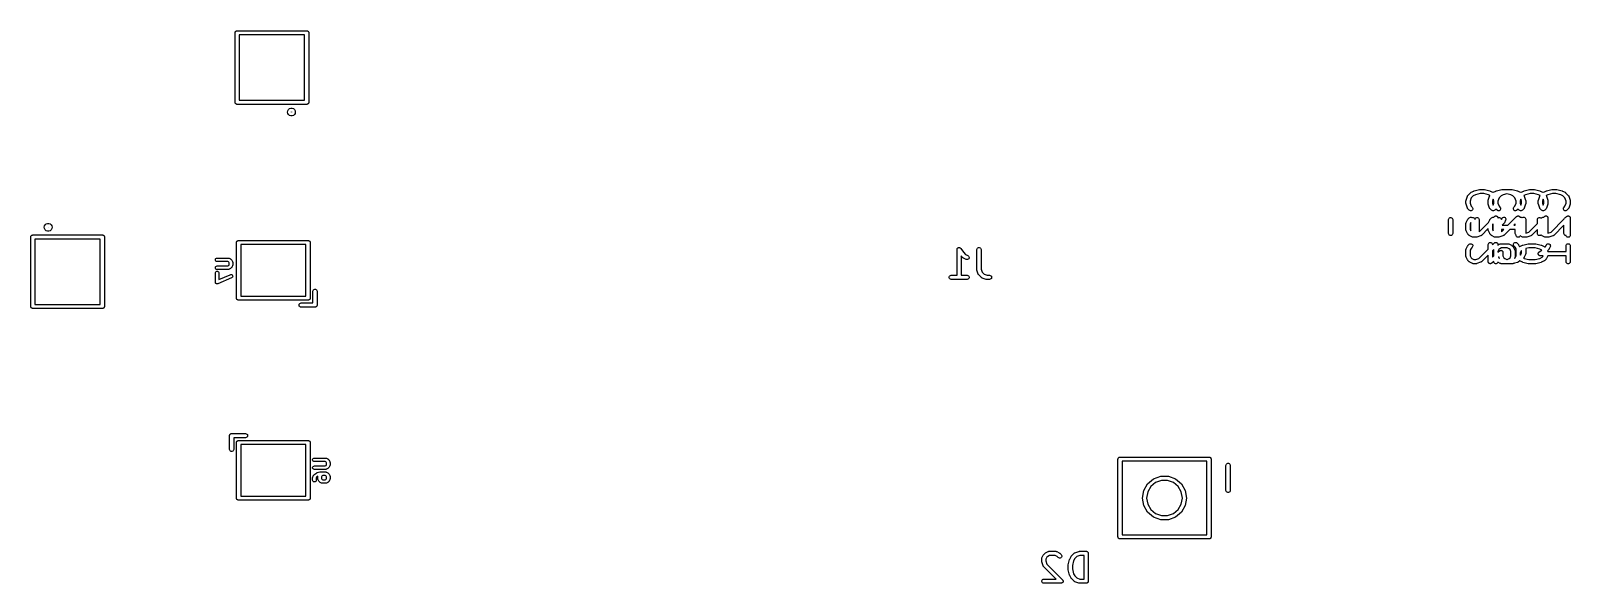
# Model space of a CAD drawing. Extents: x 75.9 to 131.3, y -111.1 to -91.2.
import ezdxf

# ---------------------------------------------------------------- set-up
doc = ezdxf.new("R2010")
doc.units = 0
doc.header["$MEASUREMENT"] = 0
doc.layers.add('BLACK', color=7, linetype='CONTINUOUS')

msp = doc.modelspace()

# ---------------------------------------------------------------- linework, layer by layer
at = {"layer": 'Black'}
for p, q in [((83.275, -91.3), (83.2761, -91.2935)), ((83.275, -93.8), (83.275, -91.3)), ((83.2761, -91.287), (83.2784, -91.2808)), ((83.2761, -91.2935), (83.2761, -91.287)), ((83.2784, -91.2808), (83.2795, -91.2743)), ((83.2795, -91.2743), (83.2828, -91.2687)), ((83.2828, -91.2687), (83.285, -91.2625)), ((83.285, -91.2625), (83.2893, -91.2575)), ((83.2893, -91.2575), (83.2925, -91.2518)), ((83.2925, -91.2518), (83.2976, -91.2476)), ((83.2976, -91.2476), (83.3018, -91.2425)), ((83.3018, -91.2425), (83.3075, -91.2393)), ((83.3075, -91.2393), (83.3125, -91.235)), ((83.3125, -91.235), (83.3187, -91.2328)), ((83.3187, -91.2328), (83.3243, -91.2295)), ((83.3243, -91.2295), (83.3308, -91.2284)), ((83.3308, -91.2284), (83.337, -91.2261)), ((83.337, -91.2261), (83.3435, -91.2261)), ((83.3435, -91.2261), (83.35, -91.225)), ((83.35, -91.225), (85.85, -91.225)), ((85.85, -91.225), (85.8565, -91.2261)), ((85.8565, -91.2261), (85.863, -91.2261)), ((85.863, -91.2261), (85.8692, -91.2284)), ((85.8692, -91.2284), (85.8757, -91.2295)), ((85.8757, -91.2295), (85.8813, -91.2328)), ((85.8813, -91.2328), (85.8875, -91.235)), ((85.8875, -91.235), (85.8925, -91.2393)), ((85.8925, -91.2393), (85.8982, -91.2425)), ((85.8982, -91.2425), (85.9024, -91.2476)), ((85.9024, -91.2476), (85.9075, -91.2518)), ((85.9075, -91.2518), (85.9107, -91.2575)), ((85.9107, -91.2575), (85.915, -91.2625)), ((85.915, -91.2625), (85.9172, -91.2687)), ((85.9172, -91.2687), (85.9205, -91.2743)), ((85.9205, -91.2743), (85.9216, -91.2808)), ((85.9216, -91.2808), (85.9239, -91.287)), ((85.9239, -91.287), (85.9239, -91.2935)), ((85.9239, -91.2935), (85.925, -91.3)), ((85.925, -91.3), (85.925, -93.8)), ((83.425, -91.375), (83.425, -93.725)), ((85.775, -91.375), (83.425, -91.375)), ((85.775, -93.725), (85.775, -91.375)), ((83.2761, -93.8065), (83.275, -93.8)), ((83.2761, -93.813), (83.2761, -93.8065)), ((83.2784, -93.8192), (83.2761, -93.813)), ((83.2795, -93.8257), (83.2784, -93.8192)), ((83.2828, -93.8313), (83.2795, -93.8257)), ((83.285, -93.8375), (83.2828, -93.8313)), ((83.2893, -93.8425), (83.285, -93.8375)), ((83.2925, -93.8482), (83.2893, -93.8425)), ((83.2976, -93.8524), (83.2925, -93.8482)), ((83.3018, -93.8575), (83.2976, -93.8524)), ((83.3075, -93.8607), (83.3018, -93.8575)), ((83.3125, -93.865), (83.3075, -93.8607)), ((83.3187, -93.8672), (83.3125, -93.865)), ((83.3243, -93.8705), (83.3187, -93.8672)), ((83.3308, -93.8716), (83.3243, -93.8705)), ((83.337, -93.8739), (83.3308, -93.8716)), ((83.3435, -93.8739), (83.337, -93.8739)), ((83.35, -93.875), (83.3435, -93.8739)), ((85.85, -93.875), (83.35, -93.875)), ((83.425, -93.725), (85.775, -93.725)), ((85.1593, -94.15), (85.1678, -94.1019)), ((85.1678, -94.1019), (85.1922, -94.0596)), ((85.1922, -94.0596), (85.2296, -94.0281)), ((85.2296, -94.0281), (85.2756, -94.0114)), ((85.2756, -94.0114), (85.3244, -94.0114)), ((85.3244, -94.0114), (85.3704, -94.0281)), ((85.3704, -94.0281), (85.4078, -94.0596)), ((85.4078, -94.0596), (85.4322, -94.1019)), ((85.4322, -94.1019), (85.4407, -94.15)), ((85.8565, -93.8739), (85.85, -93.875)), ((85.863, -93.8739), (85.8565, -93.8739)), ((85.8692, -93.8716), (85.863, -93.8739)), ((85.8757, -93.8705), (85.8692, -93.8716)), ((85.8813, -93.8672), (85.8757, -93.8705)), ((85.8875, -93.865), (85.8813, -93.8672)), ((85.8925, -93.8607), (85.8875, -93.865)), ((85.8982, -93.8575), (85.8925, -93.8607)), ((85.9024, -93.8524), (85.8982, -93.8575)), ((85.9075, -93.8482), (85.9024, -93.8524)), ((85.9107, -93.8425), (85.9075, -93.8482)), ((85.915, -93.8375), (85.9107, -93.8425)), ((85.9172, -93.8313), (85.915, -93.8375)), ((85.9205, -93.8257), (85.9172, -93.8313)), ((85.9216, -93.8192), (85.9205, -93.8257)), ((85.9239, -93.813), (85.9216, -93.8192)), ((85.925, -93.8), (85.9239, -93.8065)), ((85.9239, -93.8065), (85.9239, -93.813)), ((85.1678, -94.1981), (85.1593, -94.15)), ((85.1922, -94.2404), (85.1678, -94.1981)), ((85.2296, -94.2719), (85.1922, -94.2404)), ((85.2756, -94.2886), (85.2296, -94.2719)), ((85.3244, -94.2886), (85.2756, -94.2886)), ((85.2995, -94.1495), (85.2993, -94.1498)), ((85.2993, -94.1498), (85.2993, -94.15)), ((85.2993, -94.15), (85.2993, -94.1502)), ((85.2993, -94.1502), (85.2995, -94.1505)), ((85.2996, -94.1494), (85.2995, -94.1495)), ((85.2995, -94.1505), (85.2996, -94.1506)), ((85.2999, -94.1493), (85.2996, -94.1494)), ((85.2996, -94.1506), (85.2999, -94.1507)), ((85.3001, -94.1493), (85.2999, -94.1493)), ((85.2999, -94.1507), (85.3001, -94.1507)), ((85.3004, -94.1494), (85.3001, -94.1493)), ((85.3001, -94.1507), (85.3004, -94.1506)), ((85.3005, -94.1495), (85.3004, -94.1494)), ((85.3004, -94.1506), (85.3005, -94.1505)), ((85.3007, -94.1498), (85.3005, -94.1495)), ((85.3005, -94.1505), (85.3007, -94.1502)), ((85.3007, -94.15), (85.3007, -94.1498)), ((85.3007, -94.1502), (85.3007, -94.15)), ((85.3704, -94.2719), (85.3244, -94.2886)), ((85.4078, -94.2404), (85.3704, -94.2719)), ((85.4322, -94.1981), (85.4078, -94.2404)), ((85.4407, -94.15), (85.4322, -94.1981)), ((127.552, -97.3464), (127.554, -97.3346)), ((127.552, -97.4417), (127.552, -97.3464)), ((127.554, -97.4535), (127.552, -97.4417)), ((127.554, -97.3346), (127.556, -97.3227)), ((127.556, -97.4654), (127.554, -97.4535)), ((127.556, -97.3227), (127.604, -97.1799)), ((127.604, -97.1799), (127.606, -97.1761)), ((127.606, -97.1761), (127.607, -97.1719)), ((127.607, -97.1719), (127.612, -97.1647)), ((127.612, -97.1647), (127.616, -97.1569)), ((127.616, -97.1569), (127.619, -97.1541)), ((127.619, -97.1541), (127.622, -97.1505)), ((127.622, -97.1505), (127.717, -97.0553)), ((127.741, -97.2441), (127.702, -97.3586)), ((127.702, -97.3586), (127.702, -97.4295)), ((127.702, -97.4295), (127.741, -97.544)), ((127.717, -97.0553), (127.727, -97.0484)), ((127.727, -97.0484), (127.737, -97.0413)), ((127.737, -97.0413), (127.832, -96.9936)), ((127.815, -97.17), (127.741, -97.2441)), ((127.892, -97.1315), (127.815, -97.17)), ((127.832, -96.9936), (127.84, -96.9913)), ((127.84, -96.9913), (127.847, -96.988)), ((127.847, -96.988), (128.038, -96.9403)), ((128.065, -97.0881), (127.892, -97.1315)), ((128.038, -96.9403), (128.047, -96.9397)), ((128.047, -96.9397), (128.056, -96.9381)), ((128.056, -96.9381), (128.199, -96.9381)), ((128.19, -97.0881), (128.065, -97.0881)), ((128.363, -97.1315), (128.19, -97.0881)), ((128.199, -96.9381), (128.208, -96.9397)), ((128.208, -96.9397), (128.217, -96.9403)), ((128.217, -96.9403), (128.407, -96.988)), ((128.352, -97.3464), (128.354, -97.3346)), ((128.352, -97.4417), (128.352, -97.3464)), ((128.354, -97.4535), (128.352, -97.4417)), ((128.354, -97.3346), (128.356, -97.3227)), ((128.356, -97.4654), (128.354, -97.4535)), ((128.356, -97.3227), (128.404, -97.1799)), ((128.416, -97.1578), (128.363, -97.1315)), ((128.404, -97.1799), (128.406, -97.1761)), ((128.406, -97.1761), (128.407, -97.1719)), ((128.407, -96.988), (128.415, -96.9913)), ((128.407, -97.1719), (128.412, -97.1647)), ((128.412, -97.1647), (128.416, -97.1578)), ((128.415, -96.9913), (128.423, -96.9936)), ((128.423, -96.9936), (128.518, -97.0413)), ((128.527, -97.2836), (128.502, -97.3586)), ((128.502, -97.3586), (128.502, -97.4295)), ((128.502, -97.4295), (128.527, -97.5045)), ((128.518, -97.0413), (128.527, -97.0482)), ((128.527, -97.0482), (128.537, -97.0413)), ((128.552, -97.3586), (128.527, -97.2836)), ((128.527, -97.5045), (128.552, -97.4295)), ((128.537, -97.0413), (128.632, -96.9936)), ((128.552, -97.4295), (128.552, -97.3586)), ((128.632, -96.9936), (128.64, -96.9913)), ((128.64, -96.9913), (128.647, -96.988)), ((128.647, -96.988), (128.838, -96.9403)), ((128.741, -97.2441), (128.702, -97.3586)), ((128.702, -97.3586), (128.702, -97.4295)), ((128.702, -97.4295), (128.741, -97.544)), ((128.815, -97.17), (128.741, -97.2441)), ((128.892, -97.1315), (128.815, -97.17)), ((128.838, -96.9403), (128.847, -96.9397)), ((128.847, -96.9397), (128.856, -96.9381)), ((128.856, -96.9381), (128.999, -96.9381)), ((129.027, -97.0975), (128.892, -97.1315)), ((128.999, -96.9381), (129.008, -96.9397)), ((129.008, -96.9397), (129.017, -96.9403)), ((129.017, -96.9403), (129.027, -96.9429)), ((129.027, -96.9429), (129.038, -96.9403)), ((129.163, -97.1315), (129.027, -97.0975)), ((129.038, -96.9403), (129.047, -96.9397)), ((129.047, -96.9397), (129.056, -96.9381)), ((129.056, -96.9381), (129.199, -96.9381)), ((129.24, -97.17), (129.163, -97.1315)), ((129.199, -96.9381), (129.208, -96.9397)), ((129.208, -96.9397), (129.217, -96.9403)), ((129.217, -96.9403), (129.407, -96.988)), ((129.314, -97.2441), (129.24, -97.17)), ((129.352, -97.3586), (129.314, -97.2441)), ((129.314, -97.544), (129.352, -97.4295)), ((129.352, -97.4295), (129.352, -97.3586)), ((129.407, -96.988), (129.415, -96.9913)), ((129.415, -96.9913), (129.423, -96.9936)), ((129.423, -96.9936), (129.518, -97.0413)), ((129.527, -97.2836), (129.502, -97.3586)), ((129.502, -97.3586), (129.502, -97.4295)), ((129.502, -97.4295), (129.527, -97.5045)), ((129.518, -97.0413), (129.527, -97.0482)), ((129.527, -97.0482), (129.537, -97.0413)), ((129.552, -97.3586), (129.527, -97.2836)), ((129.527, -97.5045), (129.552, -97.4295)), ((129.537, -97.0413), (129.632, -96.9936)), ((129.552, -97.4295), (129.552, -97.3586)), ((129.632, -96.9936), (129.64, -96.9913)), ((129.692, -97.1315), (129.639, -97.1578)), ((129.639, -97.1578), (129.643, -97.1647)), ((129.64, -96.9913), (129.647, -96.988)), ((129.643, -97.1647), (129.648, -97.1719)), ((129.647, -96.988), (129.838, -96.9403)), ((129.648, -97.1719), (129.649, -97.1761)), ((129.649, -97.1761), (129.651, -97.1799)), ((129.651, -97.1799), (129.699, -97.3227)), ((129.865, -97.0881), (129.692, -97.1315)), ((129.699, -97.3227), (129.7, -97.3346)), ((129.7, -97.4535), (129.699, -97.4654)), ((129.7, -97.3346), (129.702, -97.3464)), ((129.702, -97.4417), (129.7, -97.4535)), ((129.702, -97.3464), (129.702, -97.4417)), ((129.838, -96.9403), (129.847, -96.9397)), ((129.847, -96.9397), (129.856, -96.9381)), ((129.856, -96.9381), (129.999, -96.9381)), ((129.99, -97.0881), (129.865, -97.0881)), ((130.163, -97.1315), (129.99, -97.0881)), ((129.999, -96.9381), (130.008, -96.9397)), ((130.008, -96.9397), (130.017, -96.9403)), ((130.017, -96.9403), (130.207, -96.988)), ((130.152, -97.3464), (130.154, -97.3346)), ((130.152, -97.4417), (130.152, -97.3464)), ((130.154, -97.4535), (130.152, -97.4417)), ((130.154, -97.3346), (130.156, -97.3227)), ((130.156, -97.4654), (130.154, -97.4535)), ((130.156, -97.3227), (130.204, -97.1799)), ((130.216, -97.1578), (130.163, -97.1315)), ((130.204, -97.1799), (130.206, -97.1761)), ((130.206, -97.1761), (130.207, -97.1719)), ((130.207, -96.988), (130.215, -96.9913)), ((130.207, -97.1719), (130.212, -97.1647)), ((130.212, -97.1647), (130.216, -97.1578)), ((130.215, -96.9913), (130.223, -96.9936)), ((130.223, -96.9936), (130.318, -97.0413)), ((130.327, -97.2836), (130.302, -97.3586)), ((130.302, -97.3586), (130.302, -97.4295)), ((130.302, -97.4295), (130.327, -97.5045)), ((130.318, -97.0413), (130.327, -97.0482)), ((130.327, -97.0482), (130.337, -97.0413)), ((130.352, -97.3586), (130.327, -97.2836)), ((130.327, -97.5045), (130.352, -97.4295)), ((130.337, -97.0413), (130.432, -96.9936)), ((130.352, -97.4295), (130.352, -97.3586)), ((130.432, -96.9936), (130.44, -96.9913)), ((130.492, -97.1315), (130.439, -97.1578)), ((130.439, -97.1578), (130.443, -97.1647)), ((130.44, -96.9913), (130.447, -96.988)), ((130.443, -97.1647), (130.448, -97.1719)), ((130.447, -96.988), (130.638, -96.9403)), ((130.448, -97.1719), (130.449, -97.1761)), ((130.449, -97.1761), (130.451, -97.1799)), ((130.451, -97.1799), (130.499, -97.3227)), ((130.665, -97.0881), (130.492, -97.1315)), ((130.499, -97.3227), (130.5, -97.3346)), ((130.5, -97.4535), (130.499, -97.4654)), ((130.5, -97.3346), (130.502, -97.3464)), ((130.502, -97.4417), (130.5, -97.4535)), ((130.502, -97.3464), (130.502, -97.4417)), ((130.638, -96.9403), (130.647, -96.9397)), ((130.647, -96.9397), (130.656, -96.9381)), ((130.656, -96.9381), (130.799, -96.9381)), ((130.79, -97.0881), (130.665, -97.0881)), ((130.963, -97.1315), (130.79, -97.0881)), ((130.799, -96.9381), (130.808, -96.9397)), ((130.808, -96.9397), (130.817, -96.9403)), ((130.817, -96.9403), (131.007, -96.988)), ((131.04, -97.17), (130.963, -97.1315)), ((131.007, -96.988), (131.015, -96.9913)), ((131.015, -96.9913), (131.023, -96.9936)), ((131.023, -96.9936), (131.118, -97.0413)), ((131.114, -97.2441), (131.04, -97.17)), ((131.152, -97.3586), (131.114, -97.2441)), ((131.114, -97.544), (131.152, -97.4295)), ((131.118, -97.0413), (131.128, -97.0484)), ((131.128, -97.0484), (131.138, -97.0553)), ((131.138, -97.0553), (131.233, -97.1505)), ((131.152, -97.4295), (131.152, -97.3586)), ((131.233, -97.1505), (131.235, -97.1541)), ((131.235, -97.1541), (131.239, -97.1569)), ((131.239, -97.1569), (131.243, -97.1647)), ((131.243, -97.1647), (131.248, -97.1719)), ((131.248, -97.1719), (131.249, -97.1761)), ((131.249, -97.1761), (131.251, -97.1799)), ((131.251, -97.1799), (131.299, -97.3227)), ((131.299, -97.3227), (131.3, -97.3346)), ((131.3, -97.4535), (131.299, -97.4654)), ((131.3, -97.3346), (131.302, -97.3464)), ((131.302, -97.4417), (131.3, -97.4535)), ((131.302, -97.3464), (131.302, -97.4417)), ((126.925, -98.025), (126.93, -97.9993)), ((126.93, -97.9993), (126.943, -97.9768)), ((126.943, -97.9768), (126.962, -97.96)), ((126.962, -97.96), (126.987, -97.9511)), ((126.987, -97.9511), (127.013, -97.9511)), ((127.013, -97.9511), (127.037, -97.96)), ((127.037, -97.96), (127.057, -97.9768)), ((127.057, -97.9768), (127.07, -97.9993)), ((127.07, -97.9993), (127.075, -98.025)), ((127.604, -97.6082), (127.556, -97.4654)), ((127.606, -97.612), (127.604, -97.6082)), ((127.607, -97.6162), (127.606, -97.612)), ((127.612, -97.6234), (127.607, -97.6162)), ((127.616, -97.6311), (127.612, -97.6234)), ((127.615, -98.0175), (127.622, -98.0077)), ((127.619, -97.634), (127.616, -97.6311)), ((127.622, -97.6376), (127.619, -97.634)), ((127.67, -97.6852), (127.622, -97.6376)), ((127.622, -98.0077), (127.67, -97.9601)), ((127.691, -97.7001), (127.67, -97.6852)), ((127.67, -97.9601), (127.691, -97.9451)), ((127.716, -97.7069), (127.691, -97.7001)), ((127.691, -97.9451), (127.716, -97.9384)), ((127.742, -97.7046), (127.716, -97.7069)), ((127.716, -97.9384), (127.742, -97.9407)), ((127.741, -97.544), (127.776, -97.5791)), ((127.766, -97.6936), (127.742, -97.7046)), ((127.742, -97.9407), (127.766, -97.9517)), ((127.784, -97.6752), (127.766, -97.6936)), ((127.766, -97.9517), (127.771, -97.957)), ((127.771, -97.957), (127.787, -97.9511)), ((127.776, -97.5791), (127.791, -97.6004)), ((127.795, -97.6516), (127.784, -97.6752)), ((127.787, -97.9511), (127.813, -97.9511)), ((127.791, -97.6004), (127.797, -97.6256)), ((127.797, -97.6256), (127.795, -97.6516)), ((127.813, -97.9511), (127.837, -97.96)), ((127.837, -97.96), (127.857, -97.9768)), ((127.857, -97.9768), (127.87, -97.9993)), ((127.87, -97.9993), (127.875, -98.025)), ((127.875, -98.025), (127.88, -97.9993)), ((127.88, -97.9993), (127.893, -97.9768)), ((127.893, -97.9768), (127.912, -97.96)), ((127.912, -97.96), (127.937, -97.9511)), ((127.937, -97.9511), (127.963, -97.9511)), ((127.963, -97.9511), (127.987, -97.96)), ((127.987, -97.96), (128.007, -97.9768)), ((128.007, -97.9768), (128.02, -97.9993)), ((128.02, -97.9993), (128.025, -98.025)), ((128.404, -97.6082), (128.356, -97.4654)), ((128.406, -97.612), (128.404, -97.6082)), ((128.407, -97.6162), (128.406, -97.612)), ((128.412, -97.6234), (128.407, -97.6162)), ((128.416, -97.6311), (128.412, -97.6234)), ((128.415, -98.0175), (128.422, -98.0077)), ((128.419, -97.634), (128.416, -97.6311)), ((128.422, -97.6376), (128.419, -97.634)), ((128.47, -97.6852), (128.422, -97.6376)), ((128.422, -98.0077), (128.47, -97.9601)), ((128.491, -97.7001), (128.47, -97.6852)), ((128.47, -97.9601), (128.491, -97.9451)), ((128.516, -97.7069), (128.491, -97.7001)), ((128.491, -97.9451), (128.516, -97.9384)), ((128.527, -97.7059), (128.516, -97.7069)), ((128.516, -97.9384), (128.542, -97.9407)), ((128.539, -97.7069), (128.527, -97.7059)), ((128.564, -97.7001), (128.539, -97.7069)), ((128.542, -97.9407), (128.545, -97.942)), ((128.545, -97.942), (128.574, -97.9124)), ((128.585, -97.6852), (128.564, -97.7001)), ((128.574, -97.9124), (128.582, -97.9068)), ((128.582, -97.9068), (128.59, -97.9005)), ((128.627, -97.643), (128.585, -97.6852)), ((128.59, -97.9005), (128.593, -97.8994)), ((128.593, -97.8994), (128.596, -97.8975)), ((128.596, -97.8975), (128.605, -97.895)), ((128.605, -97.895), (128.614, -97.8916)), ((128.614, -97.8916), (128.618, -97.8916)), ((128.618, -97.8916), (128.621, -97.8908)), ((128.621, -97.8908), (128.631, -97.8916)), ((128.67, -97.6852), (128.627, -97.643)), ((128.631, -97.8916), (128.64, -97.8916)), ((128.64, -97.8916), (128.644, -97.8927)), ((128.644, -97.8927), (128.647, -97.893)), ((128.647, -97.893), (128.656, -97.8972)), ((128.656, -97.8972), (128.665, -97.9005)), ((128.665, -97.9005), (128.667, -97.9026)), ((128.667, -97.9026), (128.67, -97.904)), ((128.691, -97.7001), (128.67, -97.6852)), ((128.67, -97.904), (128.677, -97.911)), ((128.677, -97.911), (128.685, -97.9173)), ((128.685, -97.9173), (128.686, -97.9201)), ((128.686, -97.9201), (128.689, -97.9225)), ((128.689, -97.9225), (128.693, -97.9313)), ((128.716, -97.7069), (128.691, -97.7001)), ((128.693, -97.9313), (128.698, -97.9398)), ((128.698, -97.9398), (128.698, -97.9431)), ((128.698, -97.9431), (128.7, -97.9461)), ((128.7, -97.9461), (128.701, -97.9558)), ((128.701, -97.9558), (128.702, -97.9655)), ((128.702, -97.9685), (128.713, -97.96)), ((128.702, -97.9655), (128.702, -97.9685)), ((128.713, -97.96), (128.737, -97.9511)), ((128.742, -97.7046), (128.716, -97.7069)), ((128.737, -97.9511), (128.763, -97.9511)), ((128.741, -97.544), (128.776, -97.5791)), ((128.766, -97.6936), (128.742, -97.7046)), ((128.763, -97.9511), (128.787, -97.96)), ((128.784, -97.6752), (128.766, -97.6936)), ((128.776, -97.5791), (128.791, -97.6004)), ((128.795, -97.6516), (128.784, -97.6752)), ((128.787, -97.96), (128.807, -97.9768)), ((128.791, -97.6004), (128.797, -97.6256)), ((128.797, -97.6256), (128.795, -97.6516)), ((128.807, -97.9768), (128.82, -97.9993)), ((128.82, -97.9993), (128.825, -98.0225)), ((128.825, -98.0225), (128.846, -97.9796)), ((128.846, -97.9796), (128.862, -97.9586)), ((128.862, -97.9586), (128.883, -97.9443)), ((128.883, -97.9443), (128.909, -97.9382)), ((128.909, -97.9382), (128.934, -97.9412)), ((128.934, -97.9412), (128.958, -97.9529)), ((128.958, -97.9529), (128.976, -97.9718)), ((128.976, -97.9718), (128.986, -97.9957)), ((128.986, -97.9957), (128.988, -98.0217)), ((129.063, -98.2238), (129.374, -97.9124)), ((129.257, -97.6256), (129.264, -97.6004)), ((129.26, -97.6516), (129.257, -97.6256)), ((129.271, -97.6752), (129.26, -97.6516)), ((129.264, -97.6004), (129.279, -97.5791)), ((129.289, -97.6936), (129.271, -97.6752)), ((129.279, -97.5791), (129.314, -97.544)), ((129.313, -97.7046), (129.289, -97.6936)), ((129.339, -97.7069), (129.313, -97.7046)), ((129.364, -97.7001), (129.339, -97.7069)), ((129.385, -97.6852), (129.364, -97.7001)), ((129.374, -97.9124), (129.382, -97.9068)), ((129.382, -97.9068), (129.39, -97.9005)), ((129.427, -97.643), (129.385, -97.6852)), ((129.39, -97.9005), (129.393, -97.8994)), ((129.393, -97.8994), (129.396, -97.8975)), ((129.396, -97.8975), (129.405, -97.895)), ((129.405, -97.895), (129.414, -97.8916)), ((129.414, -97.8916), (129.418, -97.8916)), ((129.418, -97.8916), (129.421, -97.8908)), ((129.421, -97.8908), (129.431, -97.8916)), ((129.47, -97.6852), (129.427, -97.643)), ((129.431, -97.8916), (129.44, -97.8916)), ((129.44, -97.8916), (129.444, -97.8927)), ((129.444, -97.8927), (129.447, -97.893)), ((129.447, -97.893), (129.456, -97.8972)), ((129.456, -97.8972), (129.465, -97.9005)), ((129.465, -97.9005), (129.467, -97.9026)), ((129.467, -97.9026), (129.47, -97.904)), ((129.491, -97.7001), (129.47, -97.6852)), ((129.47, -97.904), (129.477, -97.911)), ((129.477, -97.911), (129.485, -97.9173)), ((129.485, -97.9173), (129.486, -97.9201)), ((129.486, -97.9201), (129.489, -97.9225)), ((129.489, -97.9225), (129.493, -97.9313)), ((129.516, -97.7069), (129.491, -97.7001)), ((129.493, -97.9313), (129.498, -97.9398)), ((129.498, -97.9431), (129.516, -97.9384)), ((129.498, -97.9398), (129.498, -97.9431)), ((129.498, -97.9431), (129.498, -97.9431)), ((129.527, -97.7059), (129.516, -97.7069)), ((129.516, -97.9384), (129.542, -97.9407)), ((129.539, -97.7069), (129.527, -97.7059)), ((129.564, -97.7001), (129.539, -97.7069)), ((129.542, -97.9407), (129.566, -97.9517)), ((129.585, -97.6852), (129.564, -97.7001)), ((129.566, -97.9517), (129.566, -97.9523)), ((129.566, -97.9523), (129.579, -97.9571)), ((129.579, -97.9571), (129.59, -97.9481)), ((129.633, -97.6376), (129.585, -97.6852)), ((129.59, -97.9481), (129.614, -97.9392)), ((129.614, -97.9392), (129.64, -97.9392)), ((129.635, -97.634), (129.633, -97.6376)), ((129.639, -97.6311), (129.635, -97.634)), ((129.643, -97.6234), (129.639, -97.6311)), ((129.64, -97.9392), (129.665, -97.9481)), ((129.648, -97.6162), (129.643, -97.6234)), ((129.649, -97.612), (129.648, -97.6162)), ((129.651, -97.6082), (129.649, -97.612)), ((129.699, -97.4654), (129.651, -97.6082)), ((129.665, -97.9481), (129.685, -97.9649)), ((129.685, -97.9649), (129.698, -97.9874)), ((129.698, -97.9874), (129.702, -98.0131)), ((129.702, -98.0131), (129.702, -98.509)), ((130.125, -98.025), (130.13, -97.9993)), ((130.13, -97.9993), (130.143, -97.9768)), ((130.143, -97.9768), (130.162, -97.96)), ((130.204, -97.6082), (130.156, -97.4654)), ((130.162, -97.96), (130.187, -97.9511)), ((130.187, -97.9511), (130.213, -97.9511)), ((130.206, -97.612), (130.204, -97.6082)), ((130.207, -97.6162), (130.206, -97.612)), ((130.212, -97.6234), (130.207, -97.6162)), ((130.216, -97.6311), (130.212, -97.6234)), ((130.213, -97.9511), (130.237, -97.96)), ((130.219, -97.634), (130.216, -97.6311)), ((130.222, -97.6376), (130.219, -97.634)), ((130.27, -97.6852), (130.222, -97.6376)), ((130.237, -97.96), (130.255, -97.9747)), ((130.255, -97.9747), (130.27, -97.9601)), ((130.291, -97.7001), (130.27, -97.6852)), ((130.27, -97.9601), (130.291, -97.9451)), ((130.316, -97.7069), (130.291, -97.7001)), ((130.291, -97.9451), (130.316, -97.9384)), ((130.327, -97.7059), (130.316, -97.7069)), ((130.316, -97.9384), (130.342, -97.9407)), ((130.339, -97.7069), (130.327, -97.7059)), ((130.364, -97.7001), (130.339, -97.7069)), ((130.342, -97.9407), (130.345, -97.942)), ((130.345, -97.942), (130.374, -97.9124)), ((130.385, -97.6852), (130.364, -97.7001)), ((130.374, -97.9124), (130.382, -97.9068)), ((130.382, -97.9068), (130.39, -97.9005)), ((130.433, -97.6376), (130.385, -97.6852)), ((130.39, -97.9005), (130.393, -97.8994)), ((130.393, -97.8994), (130.396, -97.8975)), ((130.396, -97.8975), (130.405, -97.895)), ((130.405, -97.895), (130.414, -97.8916)), ((130.414, -97.8916), (130.418, -97.8916)), ((130.418, -97.8916), (130.421, -97.8908)), ((130.421, -97.8908), (130.431, -97.8916)), ((130.431, -97.8916), (130.44, -97.8916)), ((130.435, -97.634), (130.433, -97.6376)), ((130.439, -97.6311), (130.435, -97.634)), ((130.443, -97.6234), (130.439, -97.6311)), ((130.44, -97.8916), (130.444, -97.8927)), ((130.448, -97.6162), (130.443, -97.6234)), ((130.444, -97.8927), (130.447, -97.893)), ((130.447, -97.893), (130.456, -97.8972)), ((130.449, -97.612), (130.448, -97.6162)), ((130.451, -97.6082), (130.449, -97.612)), ((130.499, -97.4654), (130.451, -97.6082)), ((130.456, -97.8972), (130.465, -97.9005)), ((130.465, -97.9005), (130.467, -97.9026)), ((130.467, -97.9026), (130.47, -97.904)), ((130.47, -97.904), (130.477, -97.911)), ((130.477, -97.911), (130.485, -97.9173)), ((130.485, -97.9173), (130.486, -97.9201)), ((130.486, -97.9201), (130.489, -97.9225)), ((130.489, -97.9225), (130.493, -97.9313)), ((130.493, -97.9313), (130.498, -97.9398)), ((130.498, -97.9398), (130.498, -97.9431)), ((130.498, -97.9431), (130.5, -97.9461)), ((130.5, -97.9461), (130.501, -97.9558)), ((130.501, -97.9558), (130.502, -97.9655)), ((130.502, -97.9655), (130.502, -98.509)), ((130.615, -98.4714), (131.078, -98.009)), ((131.057, -97.6256), (131.064, -97.6004)), ((131.06, -97.6516), (131.057, -97.6256)), ((131.071, -97.6752), (131.06, -97.6516)), ((131.064, -97.6004), (131.079, -97.5791)), ((131.089, -97.6936), (131.071, -97.6752)), ((131.078, -98.009), (131.08, -97.9993)), ((131.079, -97.5791), (131.114, -97.544)), ((131.08, -97.9993), (131.093, -97.9768)), ((131.113, -97.7046), (131.089, -97.6936)), ((131.093, -97.9768), (131.112, -97.96)), ((131.112, -97.96), (131.135, -97.9519)), ((131.139, -97.7069), (131.113, -97.7046)), ((131.135, -97.9519), (131.174, -97.9124)), ((131.164, -97.7001), (131.139, -97.7069)), ((131.185, -97.6852), (131.164, -97.7001)), ((131.174, -97.9124), (131.182, -97.9068)), ((131.182, -97.9068), (131.19, -97.9005)), ((131.233, -97.6376), (131.185, -97.6852)), ((131.19, -97.9005), (131.193, -97.8994)), ((131.193, -97.8994), (131.196, -97.8975)), ((131.196, -97.8975), (131.205, -97.895)), ((131.205, -97.895), (131.214, -97.8916)), ((131.214, -97.8916), (131.218, -97.8916)), ((131.218, -97.8916), (131.221, -97.8908)), ((131.221, -97.8908), (131.231, -97.8916)), ((131.231, -97.8916), (131.24, -97.8916)), ((131.235, -97.634), (131.233, -97.6376)), ((131.239, -97.6311), (131.235, -97.634)), ((131.243, -97.6234), (131.239, -97.6311)), ((131.24, -97.8916), (131.244, -97.8927)), ((131.248, -97.6162), (131.243, -97.6234)), ((131.244, -97.8927), (131.247, -97.893)), ((131.247, -97.893), (131.256, -97.8972)), ((131.249, -97.612), (131.248, -97.6162)), ((131.251, -97.6082), (131.249, -97.612)), ((131.299, -97.4654), (131.251, -97.6082)), ((131.256, -97.8972), (131.265, -97.9005)), ((131.265, -97.9005), (131.267, -97.9026)), ((131.267, -97.9026), (131.27, -97.904)), ((131.27, -97.904), (131.277, -97.911)), ((131.277, -97.911), (131.285, -97.9173)), ((131.285, -97.9173), (131.286, -97.9201)), ((131.286, -97.9201), (131.289, -97.9225)), ((131.289, -97.9225), (131.293, -97.9313)), ((131.293, -97.9313), (131.298, -97.9398)), ((131.298, -97.9398), (131.298, -97.9431)), ((131.298, -97.9431), (131.3, -97.9461)), ((131.3, -97.9461), (131.301, -97.9558)), ((131.301, -97.9558), (131.302, -97.9655)), ((131.302, -97.9655), (131.302, -98.5845)), ((76.4093, -98.3), (76.4178, -98.2519)), ((76.4178, -98.3481), (76.4093, -98.3)), ((76.4178, -98.2519), (76.4422, -98.2096)), ((76.4422, -98.3904), (76.4178, -98.3481)), ((76.4422, -98.2096), (76.4796, -98.1781)), ((76.4796, -98.4219), (76.4422, -98.3904)), ((76.4796, -98.1781), (76.5256, -98.1614)), ((76.5256, -98.4386), (76.4796, -98.4219)), ((76.5256, -98.1614), (76.5744, -98.1614)), ((76.5744, -98.4386), (76.5256, -98.4386)), ((76.5495, -98.2995), (76.5493, -98.2998)), ((76.5493, -98.2998), (76.5493, -98.3)), ((76.5493, -98.3), (76.5493, -98.3002)), ((76.5493, -98.3002), (76.5495, -98.3005)), ((76.5496, -98.2994), (76.5495, -98.2995)), ((76.5495, -98.3005), (76.5496, -98.3006)), ((76.5499, -98.2993), (76.5496, -98.2994)), ((76.5496, -98.3006), (76.5499, -98.3007)), ((76.5501, -98.2993), (76.5499, -98.2993)), ((76.5499, -98.3007), (76.5501, -98.3007)), ((76.5504, -98.2994), (76.5501, -98.2993)), ((76.5501, -98.3007), (76.5504, -98.3006)), ((76.5505, -98.2995), (76.5504, -98.2994)), ((76.5504, -98.3006), (76.5505, -98.3005)), ((76.5507, -98.2998), (76.5505, -98.2995)), ((76.5505, -98.3005), (76.5507, -98.3002)), ((76.5507, -98.3), (76.5507, -98.2998)), ((76.5507, -98.3002), (76.5507, -98.3)), ((76.5744, -98.1614), (76.6204, -98.1781)), ((76.6204, -98.4219), (76.5744, -98.4386)), ((76.6204, -98.1781), (76.6578, -98.2096)), ((76.6578, -98.3904), (76.6204, -98.4219)), ((76.6578, -98.2096), (76.6822, -98.2519)), ((76.6822, -98.3481), (76.6578, -98.3904)), ((76.6822, -98.2519), (76.6907, -98.3)), ((76.6907, -98.3), (76.6822, -98.3481)), ((126.925, -98.525), (126.925, -98.025)), ((126.93, -98.5507), (126.925, -98.525)), ((126.943, -98.5732), (126.93, -98.5507)), ((127.07, -98.5507), (127.057, -98.5732)), ((127.075, -98.525), (127.07, -98.5507)), ((127.075, -98.025), (127.075, -98.525)), ((127.552, -98.156), (127.553, -98.1517)), ((127.552, -98.394), (127.552, -98.156)), ((127.553, -98.3983), (127.552, -98.394)), ((127.553, -98.1474), (127.555, -98.139)), ((127.553, -98.1517), (127.553, -98.1474)), ((127.553, -98.4026), (127.553, -98.3983)), ((127.555, -98.411), (127.553, -98.4026)), ((127.555, -98.139), (127.557, -98.1303)), ((127.557, -98.4197), (127.555, -98.411)), ((127.557, -98.1303), (127.559, -98.1266)), ((127.559, -98.4234), (127.557, -98.4197)), ((127.559, -98.1266), (127.56, -98.1224)), ((127.56, -98.4276), (127.559, -98.4234)), ((127.56, -98.1224), (127.608, -98.0272)), ((127.608, -98.5228), (127.56, -98.4276)), ((127.608, -98.0272), (127.615, -98.0175)), ((127.615, -98.5325), (127.608, -98.5228)), ((127.622, -98.5423), (127.615, -98.5325)), ((127.67, -98.5899), (127.622, -98.5423)), ((127.725, -98.1284), (127.702, -98.1737)), ((127.702, -98.1737), (127.702, -98.3763)), ((127.702, -98.3763), (127.725, -98.4216)), ((127.725, -98.4216), (127.725, -98.1284)), ((128.025, -98.025), (128.025, -98.4618)), ((128.025, -98.4618), (128.357, -98.1293)), ((128.352, -98.3465), (128.109, -98.5899)), ((128.352, -98.394), (128.352, -98.3465)), ((128.353, -98.3983), (128.352, -98.394)), ((128.353, -98.4026), (128.353, -98.3983)), ((128.355, -98.411), (128.353, -98.4026)), ((128.357, -98.4197), (128.355, -98.411)), ((128.357, -98.1293), (128.359, -98.1266)), ((128.359, -98.4234), (128.357, -98.4197)), ((128.359, -98.1266), (128.36, -98.1224)), ((128.36, -98.4276), (128.359, -98.4234)), ((128.36, -98.1224), (128.408, -98.0272)), ((128.408, -98.5228), (128.36, -98.4276)), ((128.408, -98.0272), (128.415, -98.0175)), ((128.415, -98.5325), (128.408, -98.5228)), ((128.422, -98.5423), (128.415, -98.5325)), ((128.47, -98.5899), (128.422, -98.5423)), ((128.525, -98.1739), (128.502, -98.1965)), ((128.502, -98.1965), (128.502, -98.3763)), ((128.502, -98.3763), (128.525, -98.4216)), ((128.525, -98.4216), (128.525, -98.1739)), ((128.825, -98.3738), (128.825, -98.4618)), ((128.825, -98.4618), (128.913, -98.3738)), ((128.913, -98.3738), (128.825, -98.3738)), ((128.919, -98.1614), (128.856, -98.2238)), ((128.856, -98.2238), (129.063, -98.2238)), ((129.125, -98.3738), (128.909, -98.5899)), ((128.925, -98.1515), (128.919, -98.1614)), ((128.933, -98.1419), (128.925, -98.1515)), ((128.98, -98.0466), (128.933, -98.1419)), ((128.988, -98.0217), (128.98, -98.0466)), ((129.325, -98.3738), (129.125, -98.3738)), ((129.325, -98.1739), (129.275, -98.2238)), ((129.275, -98.2238), (129.325, -98.2238)), ((129.325, -98.2238), (129.325, -98.1739)), ((129.325, -98.525), (129.325, -98.3738)), ((129.33, -98.5507), (129.325, -98.525)), ((129.343, -98.5732), (129.33, -98.5507)), ((129.702, -98.509), (129.815, -98.4714)), ((129.815, -98.4714), (130.125, -98.1618)), ((130.125, -98.3739), (129.909, -98.5899)), ((130.125, -98.1618), (130.125, -98.025)), ((130.125, -98.525), (130.125, -98.3739)), ((130.13, -98.5507), (130.125, -98.525)), ((130.143, -98.5732), (130.13, -98.5507)), ((130.502, -98.509), (130.615, -98.4714)), ((131.075, -98.2239), (130.709, -98.5899)), ((131.075, -98.525), (131.075, -98.2239)), ((131.08, -98.5507), (131.075, -98.525)), ((131.093, -98.5732), (131.08, -98.5507)), ((75.925, -98.65), (75.9261, -98.6435)), ((75.925, -101.15), (75.925, -98.65)), ((75.9261, -98.637), (75.9284, -98.6308)), ((75.9261, -98.6435), (75.9261, -98.637)), ((75.9284, -98.6308), (75.9295, -98.6243)), ((75.9295, -98.6243), (75.9328, -98.6187)), ((75.9328, -98.6187), (75.935, -98.6125)), ((75.935, -98.6125), (75.9393, -98.6075)), ((75.9393, -98.6075), (75.9425, -98.6018)), ((75.9425, -98.6018), (75.9476, -98.5976)), ((75.9476, -98.5976), (75.9518, -98.5925)), ((75.9518, -98.5925), (75.9575, -98.5893)), ((75.9575, -98.5893), (75.9625, -98.585)), ((75.9625, -98.585), (75.9687, -98.5828)), ((75.9687, -98.5828), (75.9743, -98.5795)), ((75.9743, -98.5795), (75.9808, -98.5784)), ((75.9808, -98.5784), (75.987, -98.5761)), ((75.987, -98.5761), (75.9935, -98.5761)), ((75.9935, -98.5761), (76, -98.575)), ((76, -98.575), (78.5, -98.575)), ((76.075, -98.725), (76.075, -101.075)), ((78.425, -98.725), (76.075, -98.725)), ((78.425, -101.075), (78.425, -98.725)), ((78.5, -98.575), (78.5065, -98.5761)), ((78.5065, -98.5761), (78.513, -98.5761)), ((78.513, -98.5761), (78.5192, -98.5784)), ((78.5192, -98.5784), (78.5257, -98.5795)), ((78.5257, -98.5795), (78.5313, -98.5828)), ((78.5313, -98.5828), (78.5375, -98.585)), ((78.5375, -98.585), (78.5425, -98.5893)), ((78.5425, -98.5893), (78.5482, -98.5925)), ((78.5482, -98.5925), (78.5524, -98.5976)), ((78.5524, -98.5976), (78.5575, -98.6018)), ((78.5575, -98.6018), (78.5607, -98.6075)), ((78.5607, -98.6075), (78.565, -98.6125)), ((78.565, -98.6125), (78.5672, -98.6187)), ((78.5672, -98.6187), (78.5705, -98.6243)), ((78.5705, -98.6243), (78.5716, -98.6308)), ((78.5716, -98.6308), (78.5739, -98.637)), ((78.5739, -98.637), (78.5739, -98.6435)), ((78.5739, -98.6435), (78.575, -98.65)), ((78.575, -98.65), (78.575, -101.15)), ((83.325, -98.85), (83.3261, -98.8435)), ((83.325, -100.85), (83.325, -98.85)), ((83.3261, -98.837), (83.3284, -98.8308)), ((83.3261, -98.8435), (83.3261, -98.837)), ((83.3284, -98.8308), (83.3295, -98.8243)), ((83.3295, -98.8243), (83.3328, -98.8187)), ((83.3328, -98.8187), (83.335, -98.8125)), ((83.335, -98.8125), (83.3393, -98.8075)), ((83.3393, -98.8075), (83.3425, -98.8018)), ((83.3425, -98.8018), (83.3476, -98.7976)), ((83.3476, -98.7976), (83.3518, -98.7925)), ((83.3518, -98.7925), (83.3575, -98.7893)), ((83.3575, -98.7893), (83.3625, -98.785)), ((83.3625, -98.785), (83.3687, -98.7828)), ((83.3687, -98.7828), (83.3743, -98.7795)), ((83.3743, -98.7795), (83.3808, -98.7784)), ((83.3808, -98.7784), (83.387, -98.7761)), ((83.387, -98.7761), (83.3935, -98.7761)), ((83.3935, -98.7761), (83.4, -98.775)), ((83.4, -98.775), (85.9, -98.775)), ((83.475, -98.925), (83.475, -100.775)), ((85.825, -98.925), (83.475, -98.925)), ((85.825, -100.775), (85.825, -98.925)), ((85.9, -98.775), (85.9065, -98.7761)), ((85.9065, -98.7761), (85.913, -98.7761)), ((85.913, -98.7761), (85.9192, -98.7784)), ((85.9192, -98.7784), (85.9257, -98.7795)), ((85.9257, -98.7795), (85.9313, -98.7828)), ((85.9313, -98.7828), (85.9375, -98.785)), ((85.9375, -98.785), (85.9425, -98.7893)), ((85.9425, -98.7893), (85.9482, -98.7925)), ((85.9482, -98.7925), (85.9524, -98.7976)), ((85.9524, -98.7976), (85.9575, -98.8018)), ((85.9575, -98.8018), (85.9607, -98.8075)), ((85.9607, -98.8075), (85.965, -98.8125)), ((85.965, -98.8125), (85.9672, -98.8187)), ((85.9672, -98.8187), (85.9705, -98.8243)), ((85.9705, -98.8243), (85.9716, -98.8308)), ((85.9716, -98.8308), (85.9739, -98.837)), ((85.9739, -98.837), (85.9739, -98.8435)), ((85.9739, -98.8435), (85.975, -98.85)), ((85.975, -98.85), (85.975, -100.85)), ((109.244, -99.1024), (109.245, -99.0983)), ((109.244, -100.027), (109.244, -99.1024)), ((109.245, -99.0941), (109.247, -99.0855)), ((109.245, -99.0983), (109.245, -99.0941)), ((109.247, -99.0855), (109.249, -99.0767)), ((109.249, -99.0767), (109.251, -99.0731)), ((109.251, -99.0731), (109.252, -99.0691)), ((109.252, -99.0691), (109.257, -99.0619)), ((109.257, -99.0619), (109.262, -99.0542)), ((109.262, -99.0542), (109.265, -99.0515)), ((109.265, -99.0515), (109.267, -99.0481)), ((109.267, -99.0481), (109.275, -99.0432)), ((109.275, -99.0432), (109.282, -99.0374)), ((109.282, -99.0374), (109.285, -99.036)), ((109.285, -99.036), (109.289, -99.0337)), ((109.289, -99.0337), (109.298, -99.0316)), ((109.298, -99.0316), (109.306, -99.0285)), ((109.306, -99.0285), (109.31, -99.0285)), ((109.31, -99.0285), (109.314, -99.0275)), ((109.314, -99.0275), (109.323, -99.0285)), ((109.323, -99.0285), (109.332, -99.0285)), ((109.332, -99.0285), (109.336, -99.0299)), ((109.336, -99.0299), (109.34, -99.0304)), ((109.34, -99.0304), (109.348, -99.0344)), ((109.348, -99.0344), (109.357, -99.0374)), ((109.357, -99.0374), (109.36, -99.0401)), ((109.36, -99.0401), (109.363, -99.0419)), ((109.363, -99.0419), (109.37, -99.0484)), ((109.37, -99.0484), (109.377, -99.0542)), ((109.377, -99.0542), (109.379, -99.0578)), ((109.379, -99.0578), (109.381, -99.0608)), ((109.381, -99.0608), (109.473, -99.1975)), ((109.958, -99.1024), (109.963, -99.0767)), ((109.958, -99.8167), (109.958, -99.1024)), ((109.963, -99.0767), (109.976, -99.0542)), ((109.976, -99.0542), (109.996, -99.0374)), ((109.996, -99.0374), (110.02, -99.0285)), ((110.02, -99.0285), (110.046, -99.0285)), ((110.046, -99.0285), (110.071, -99.0374)), ((110.071, -99.0374), (110.091, -99.0542)), ((110.091, -99.0542), (110.104, -99.0767)), ((110.104, -99.0767), (110.108, -99.1024)), ((110.108, -99.1024), (110.108, -99.8045)), ((126.962, -98.59), (126.943, -98.5732)), ((126.987, -98.5989), (126.962, -98.59)), ((127.013, -98.5989), (126.987, -98.5989)), ((127.037, -98.59), (127.013, -98.5989)), ((127.057, -98.5732), (127.037, -98.59)), ((127.552, -99.1083), (127.553, -99.1041)), ((127.552, -99.3464), (127.552, -99.1083)), ((127.553, -99.0998), (127.555, -99.0913)), ((127.553, -99.1041), (127.553, -99.0998)), ((127.555, -99.0913), (127.557, -99.0827)), ((127.557, -99.0827), (127.559, -99.0789)), ((127.559, -99.0789), (127.56, -99.0748)), ((127.56, -99.0748), (127.608, -98.9796)), ((127.608, -98.9796), (127.615, -98.9699)), ((127.615, -98.9699), (127.622, -98.9601)), ((127.622, -98.9601), (127.67, -98.9124)), ((127.679, -98.5968), (127.67, -98.5899)), ((127.67, -98.9124), (127.691, -98.8975)), ((127.689, -98.604), (127.679, -98.5968)), ((127.784, -98.6516), (127.689, -98.604)), ((127.691, -98.8975), (127.716, -98.8908)), ((127.737, -99.0575), (127.702, -99.126)), ((127.716, -98.8908), (127.742, -98.893)), ((127.776, -99.0185), (127.737, -99.0575)), ((127.742, -98.893), (127.766, -98.904)), ((127.766, -98.904), (127.784, -98.9225)), ((127.791, -98.9972), (127.776, -99.0185)), ((127.788, -98.6528), (127.784, -98.6516)), ((127.784, -98.9225), (127.795, -98.9461)), ((127.792, -98.655), (127.788, -98.6528)), ((127.797, -98.972), (127.791, -98.9972)), ((127.801, -98.6565), (127.792, -98.655)), ((127.795, -98.9461), (127.797, -98.972)), ((127.809, -98.659), (127.801, -98.6565)), ((127.814, -98.6588), (127.809, -98.659)), ((127.818, -98.6595), (127.814, -98.6588)), ((127.913, -98.6595), (127.818, -98.6595)), ((127.925, -98.6574), (127.913, -98.6595)), ((127.937, -98.6557), (127.925, -98.6574)), ((128.08, -98.6081), (127.937, -98.6557)), ((128.015, -99.4237), (128.352, -99.0868)), ((128.083, -98.606), (128.08, -98.6081)), ((128.088, -98.6049), (128.083, -98.606)), ((128.095, -98.5998), (128.088, -98.6049)), ((128.103, -98.5957), (128.095, -98.5998)), ((128.105, -98.5924), (128.103, -98.5957)), ((128.109, -98.5899), (128.105, -98.5924)), ((128.352, -98.9179), (128.357, -98.8922)), ((128.352, -99.0868), (128.352, -98.9179)), ((128.357, -98.8922), (128.37, -98.8696)), ((128.37, -98.8696), (128.39, -98.8529)), ((128.39, -98.8529), (128.414, -98.844)), ((128.414, -98.844), (128.44, -98.844)), ((128.44, -98.844), (128.465, -98.8529)), ((128.465, -98.8529), (128.485, -98.8696)), ((128.479, -98.5968), (128.47, -98.5899)), ((128.489, -98.604), (128.479, -98.5968)), ((128.485, -98.8696), (128.498, -98.8922)), ((128.584, -98.6516), (128.489, -98.604)), ((128.498, -98.8922), (128.502, -98.9179)), ((128.502, -98.9368), (128.574, -98.8648)), ((128.502, -98.9179), (128.502, -98.9368)), ((128.552, -99.0989), (128.502, -99.1489)), ((128.552, -99.3279), (128.552, -99.0989)), ((128.574, -98.8648), (128.582, -98.8592)), ((128.582, -98.8592), (128.59, -98.8529)), ((128.588, -98.6528), (128.584, -98.6516)), ((128.592, -98.655), (128.588, -98.6528)), ((128.59, -98.8529), (128.593, -98.8518)), ((128.601, -98.6565), (128.592, -98.655)), ((128.593, -98.8518), (128.596, -98.8499)), ((128.596, -98.8499), (128.605, -98.8473)), ((128.609, -98.659), (128.601, -98.6565)), ((128.605, -98.8473), (128.614, -98.844)), ((128.614, -98.6588), (128.609, -98.659)), ((128.618, -98.6595), (128.614, -98.6588)), ((128.614, -98.844), (128.618, -98.844)), ((128.713, -98.6595), (128.618, -98.6595)), ((128.618, -98.844), (128.621, -98.8431)), ((128.621, -98.8431), (128.631, -98.844)), ((128.631, -98.844), (128.64, -98.844)), ((128.64, -98.844), (128.644, -98.8451)), ((128.644, -98.8451), (128.647, -98.8454)), ((128.647, -98.8454), (128.656, -98.8496)), ((128.656, -98.8496), (128.665, -98.8529)), ((128.665, -98.8529), (128.667, -98.855)), ((128.667, -98.855), (128.67, -98.8564)), ((128.67, -98.8564), (128.677, -98.8634)), ((128.677, -98.8634), (128.685, -98.8696)), ((128.685, -98.8696), (128.686, -98.8725)), ((128.686, -98.8725), (128.689, -98.8748)), ((128.689, -98.8748), (128.693, -98.8837)), ((128.693, -98.8837), (128.698, -98.8922)), ((128.698, -98.8922), (128.698, -98.8955)), ((128.698, -98.8955), (128.7, -98.8984)), ((128.7, -98.8984), (128.701, -98.9082)), ((128.701, -98.9082), (128.702, -98.9179)), ((128.702, -98.9394), (128.784, -98.8984)), ((128.702, -98.9179), (128.702, -98.9394)), ((128.737, -99.1051), (128.702, -99.1737)), ((128.725, -98.6574), (128.713, -98.6595)), ((128.737, -98.6557), (128.725, -98.6574)), ((128.88, -98.6081), (128.737, -98.6557)), ((128.767, -99.0747), (128.737, -99.1051)), ((128.836, -99.0405), (128.767, -99.0747)), ((128.784, -98.8984), (128.788, -98.8972)), ((128.788, -98.8972), (128.792, -98.895)), ((128.792, -98.895), (128.801, -98.8935)), ((128.801, -98.8935), (128.809, -98.891)), ((128.809, -98.891), (128.814, -98.8912)), ((128.814, -98.8912), (128.818, -98.8905)), ((128.818, -98.8905), (129.056, -98.8905)), ((129.038, -99.0405), (128.836, -99.0405)), ((128.883, -98.606), (128.88, -98.6081)), ((128.888, -98.6049), (128.883, -98.606)), ((128.895, -98.5998), (128.888, -98.6049)), ((128.903, -98.5957), (128.895, -98.5998)), ((128.905, -98.5924), (128.903, -98.5957)), ((128.909, -98.5899), (128.905, -98.5924)), ((129.107, -99.0747), (129.038, -99.0405)), ((129.056, -98.8905), (129.06, -98.8912)), ((129.06, -98.8912), (129.065, -98.891)), ((129.065, -98.891), (129.073, -98.8935)), ((129.073, -98.8935), (129.082, -98.895)), ((129.082, -98.895), (129.085, -98.8972)), ((129.085, -98.8972), (129.089, -98.8984)), ((129.089, -98.8984), (129.185, -98.946)), ((129.137, -99.1051), (129.107, -99.0747)), ((129.171, -99.1737), (129.137, -99.1051)), ((129.185, -98.946), (129.194, -98.9532)), ((129.194, -98.9532), (129.204, -98.9601)), ((129.204, -98.9601), (129.252, -99.0077)), ((129.252, -99.0077), (129.259, -99.0175)), ((129.257, -98.9244), (129.26, -98.8984)), ((129.264, -98.9496), (129.257, -98.9244)), ((129.259, -99.0175), (129.266, -99.0272)), ((129.26, -98.8984), (129.271, -98.8748)), ((129.279, -98.9709), (129.264, -98.9496)), ((129.266, -99.0272), (129.314, -99.1224)), ((129.271, -98.8748), (129.289, -98.8564)), ((129.318, -99.0099), (129.279, -98.9709)), ((129.289, -98.8564), (129.313, -98.8454)), ((129.313, -98.8454), (129.339, -98.8431)), ((129.314, -99.1224), (129.315, -99.1266)), ((129.352, -99.0784), (129.318, -99.0099)), ((129.339, -98.8431), (129.364, -98.8499)), ((129.352, -98.5815), (129.343, -98.5732)), ((129.352, -98.5845), (129.352, -98.5815)), ((129.357, -98.6102), (129.352, -98.5845)), ((129.352, -99.3287), (129.352, -99.0784)), ((129.37, -98.6327), (129.357, -98.6102)), ((129.364, -98.8499), (129.385, -98.8648)), ((129.39, -98.6495), (129.37, -98.6327)), ((129.385, -98.8648), (129.433, -98.9124)), ((129.414, -98.6584), (129.39, -98.6495)), ((129.44, -98.6584), (129.414, -98.6584)), ((129.433, -98.9124), (129.44, -98.9223)), ((129.465, -98.6495), (129.44, -98.6584)), ((129.44, -98.9223), (129.447, -98.9319)), ((129.447, -98.9319), (129.481, -98.9998)), ((129.485, -98.6327), (129.465, -98.6495)), ((129.481, -98.9998), (129.489, -98.9936)), ((129.498, -98.6102), (129.485, -98.6327)), ((129.489, -98.9936), (129.584, -98.946)), ((129.584, -98.6516), (129.498, -98.6085)), ((129.498, -98.6085), (129.498, -98.6102)), ((129.588, -98.6528), (129.584, -98.6516)), ((129.584, -98.946), (129.592, -98.9437)), ((129.592, -98.655), (129.588, -98.6528)), ((129.601, -98.6565), (129.592, -98.655)), ((129.592, -98.9437), (129.6, -98.9403)), ((129.6, -98.9403), (129.79, -98.8927)), ((129.609, -98.659), (129.601, -98.6565)), ((129.614, -98.6588), (129.609, -98.659)), ((129.618, -98.6595), (129.614, -98.6588)), ((129.713, -98.6595), (129.618, -98.6595)), ((129.818, -99.0405), (129.702, -99.0693)), ((129.702, -99.0693), (129.702, -99.2512)), ((129.725, -98.6574), (129.713, -98.6595)), ((129.737, -98.6557), (129.725, -98.6574)), ((129.88, -98.6081), (129.737, -98.6557)), ((129.79, -98.8927), (129.799, -98.8921)), ((129.799, -98.8921), (129.808, -98.8905)), ((129.808, -98.8905), (130.046, -98.8905)), ((130.037, -99.0405), (129.818, -99.0405)), ((129.883, -98.606), (129.88, -98.6081)), ((129.888, -98.6049), (129.883, -98.606)), ((129.895, -98.5998), (129.888, -98.6049)), ((129.903, -98.5957), (129.895, -98.5998)), ((129.905, -98.5924), (129.903, -98.5957)), ((129.909, -98.5899), (129.905, -98.5924)), ((130.211, -99.0839), (130.037, -99.0405)), ((130.046, -98.8905), (130.055, -98.8921)), ((130.055, -98.8921), (130.065, -98.8927)), ((130.065, -98.8927), (130.255, -98.9403)), ((130.162, -98.59), (130.143, -98.5732)), ((130.187, -98.5989), (130.162, -98.59)), ((130.186, -99.1888), (130.286, -99.1217)), ((130.213, -98.5989), (130.187, -98.5989)), ((130.286, -99.1217), (130.211, -99.0839)), ((130.237, -98.59), (130.213, -98.5989)), ((130.255, -98.5753), (130.237, -98.59)), ((130.27, -98.5899), (130.255, -98.5753)), ((130.255, -98.9403), (130.263, -98.9437)), ((130.263, -98.9437), (130.27, -98.946)), ((130.279, -98.5968), (130.27, -98.5899)), ((130.27, -98.946), (130.366, -98.9936)), ((130.289, -98.604), (130.279, -98.5968)), ((130.384, -98.6516), (130.289, -98.604)), ((130.366, -98.9936), (130.375, -99.0008)), ((130.375, -99.0008), (130.385, -99.0077)), ((130.388, -98.6528), (130.384, -98.6516)), ((130.385, -99.0077), (130.399, -99.0213)), ((130.392, -98.655), (130.388, -98.6528)), ((130.401, -98.6565), (130.392, -98.655)), ((130.399, -99.0213), (130.404, -99.0163)), ((130.409, -98.659), (130.401, -98.6565)), ((130.404, -99.0163), (130.446, -98.9319)), ((130.414, -98.6588), (130.409, -98.659)), ((130.418, -98.6595), (130.414, -98.6588)), ((130.513, -98.6595), (130.418, -98.6595)), ((130.446, -98.9319), (130.462, -98.911)), ((130.462, -98.911), (130.483, -98.8967)), ((130.483, -98.8967), (130.509, -98.8906)), ((130.519, -99.1137), (130.484, -99.1485)), ((130.509, -98.8906), (130.534, -98.8936)), ((130.525, -98.6574), (130.513, -98.6595)), ((130.525, -99.1039), (130.519, -99.1137)), ((130.537, -98.6557), (130.525, -98.6574)), ((130.533, -99.0943), (130.525, -99.1039)), ((130.58, -98.999), (130.533, -99.0943)), ((130.534, -98.8936), (130.558, -98.9052)), ((130.68, -98.6081), (130.537, -98.6557)), ((130.558, -98.9052), (130.576, -98.9242)), ((130.576, -98.9242), (130.586, -98.9481)), ((130.588, -98.9741), (130.58, -98.999)), ((130.586, -98.9481), (130.588, -98.9741)), ((130.683, -98.606), (130.68, -98.6081)), ((130.688, -98.6049), (130.683, -98.606)), ((130.695, -98.5998), (130.688, -98.6049)), ((130.703, -98.5957), (130.695, -98.5998)), ((130.705, -98.5924), (130.703, -98.5957)), ((130.709, -98.5899), (130.705, -98.5924)), ((131.112, -98.59), (131.093, -98.5732)), ((131.137, -98.5989), (131.112, -98.59)), ((131.155, -98.5989), (131.137, -98.5989)), ((131.152, -98.9655), (131.157, -98.9398)), ((131.152, -99.1762), (131.152, -98.9655)), ((131.157, -98.6102), (131.155, -98.5989)), ((131.17, -98.6327), (131.157, -98.6102)), ((131.157, -98.9398), (131.17, -98.9173)), ((131.19, -98.6495), (131.17, -98.6327)), ((131.17, -98.9173), (131.19, -98.9005)), ((131.214, -98.6584), (131.19, -98.6495)), ((131.19, -98.9005), (131.214, -98.8916)), ((131.24, -98.6584), (131.214, -98.6584)), ((131.214, -98.8916), (131.24, -98.8916)), ((131.265, -98.6495), (131.24, -98.6584)), ((131.24, -98.8916), (131.265, -98.9005)), ((131.285, -98.6327), (131.265, -98.6495)), ((131.265, -98.9005), (131.285, -98.9173)), ((131.298, -98.6102), (131.285, -98.6327)), ((131.285, -98.9173), (131.298, -98.9398)), ((131.302, -98.5845), (131.298, -98.6102)), ((131.298, -98.9398), (131.302, -98.9655)), ((131.302, -98.9655), (131.302, -99.5369)), ((82.5646, -99.4582), (82.5721, -99.4378)), ((82.5646, -99.4799), (82.5646, -99.4582)), ((82.5721, -99.5003), (82.5646, -99.4799)), ((82.5721, -99.4378), (82.586, -99.4212)), ((82.586, -99.5169), (82.5721, -99.5003)), ((82.586, -99.4212), (82.6048, -99.4103)), ((82.6048, -99.5278), (82.586, -99.5169)), ((82.6048, -99.4103), (82.6262, -99.4065)), ((82.6262, -99.5315), (82.6048, -99.5278)), ((82.6262, -99.4065), (83.031, -99.4065)), ((83.0162, -99.5315), (82.6262, -99.5315)), ((83.0416, -99.5442), (83.0162, -99.5315)), ((83.031, -99.4065), (83.0345, -99.4072)), ((83.0345, -99.4072), (83.0381, -99.407)), ((83.0381, -99.407), (83.0451, -99.409)), ((83.051, -99.5537), (83.0416, -99.5442)), ((83.0416, -99.6796), (83.051, -99.6701)), ((83.0451, -99.409), (83.0523, -99.4103)), ((83.0637, -99.579), (83.051, -99.5537)), ((83.051, -99.6701), (83.0637, -99.6448)), ((83.0523, -99.4103), (83.0554, -99.4121)), ((83.0554, -99.4121), (83.0589, -99.4131)), ((83.0589, -99.4131), (83.1065, -99.437)), ((83.0637, -99.6448), (83.0637, -99.579)), ((83.1065, -99.437), (83.1146, -99.4429)), ((83.1146, -99.4429), (83.1228, -99.4487)), ((83.1228, -99.4487), (83.1466, -99.4725)), ((83.1466, -99.4725), (83.1523, -99.4807)), ((83.1523, -99.4807), (83.1583, -99.4887)), ((83.1583, -99.4887), (83.1821, -99.5363)), ((83.1821, -99.5363), (83.1831, -99.5398)), ((83.1831, -99.5398), (83.1849, -99.5429)), ((83.1849, -99.5429), (83.1862, -99.5501)), ((83.1862, -99.6737), (83.1849, -99.6809)), ((83.1862, -99.5501), (83.1883, -99.5571)), ((83.1883, -99.6667), (83.1862, -99.6737)), ((83.1883, -99.5571), (83.1881, -99.5607)), ((83.1881, -99.5607), (83.1887, -99.5643)), ((83.1887, -99.6595), (83.1881, -99.6631)), ((83.1881, -99.6631), (83.1883, -99.6667)), ((83.1887, -99.5643), (83.1887, -99.6595)), ((109.456, -99.3935), (109.394, -99.3311)), ((109.394, -99.3311), (109.394, -100.027)), ((109.466, -99.4004), (109.456, -99.3935)), ((109.476, -99.4076), (109.466, -99.4004)), ((109.473, -99.1975), (109.554, -99.2788)), ((109.571, -99.4552), (109.476, -99.4076)), ((109.554, -99.2788), (109.638, -99.321)), ((109.596, -99.4626), (109.571, -99.4552)), ((109.622, -99.461), (109.596, -99.4626)), ((109.646, -99.4507), (109.622, -99.461)), ((109.638, -99.321), (109.659, -99.3365)), ((109.665, -99.4328), (109.646, -99.4507)), ((109.659, -99.3365), (109.674, -99.3583)), ((109.677, -99.4095), (109.665, -99.4328)), ((109.674, -99.3583), (109.68, -99.3836)), ((109.68, -99.3836), (109.677, -99.4095)), ((127.553, -99.3507), (127.552, -99.3464)), ((127.553, -99.355), (127.553, -99.3507)), ((127.555, -99.3634), (127.553, -99.355)), ((127.557, -99.3721), (127.555, -99.3634)), ((127.559, -99.3758), (127.557, -99.3721)), ((127.56, -99.38), (127.559, -99.3758)), ((127.608, -99.4752), (127.56, -99.38)), ((127.615, -99.4849), (127.608, -99.4752)), ((127.622, -99.4947), (127.615, -99.4849)), ((127.67, -99.5423), (127.622, -99.4947)), ((127.679, -99.5492), (127.67, -99.5423)), ((127.689, -99.5564), (127.679, -99.5492)), ((127.784, -99.604), (127.689, -99.5564)), ((127.702, -99.126), (127.702, -99.3287)), ((127.702, -99.3287), (127.737, -99.3972)), ((127.737, -99.3972), (127.767, -99.4276)), ((127.767, -99.4276), (127.836, -99.4619)), ((127.788, -99.6052), (127.784, -99.604)), ((127.792, -99.6074), (127.788, -99.6052)), ((127.801, -99.6089), (127.792, -99.6074)), ((127.809, -99.6114), (127.801, -99.6089)), ((127.814, -99.6112), (127.809, -99.6114)), ((127.818, -99.6119), (127.814, -99.6112)), ((127.913, -99.6119), (127.818, -99.6119)), ((127.836, -99.4619), (127.901, -99.4619)), ((127.901, -99.4619), (128.015, -99.4237)), ((127.925, -99.6098), (127.913, -99.6119)), ((127.937, -99.6081), (127.925, -99.6098)), ((128.08, -99.5604), (127.937, -99.6081)), ((128.083, -99.5584), (128.08, -99.5604)), ((128.088, -99.5573), (128.083, -99.5584)), ((128.095, -99.5522), (128.088, -99.5573)), ((128.103, -99.548), (128.095, -99.5522)), ((128.105, -99.5448), (128.103, -99.548)), ((128.109, -99.5423), (128.105, -99.5448)), ((128.352, -99.2989), (128.109, -99.5423)), ((128.352, -99.5369), (128.352, -99.2989)), ((128.354, -99.5441), (128.352, -99.5369)), ((128.354, -99.5515), (128.354, -99.5441)), ((128.356, -99.5569), (128.354, -99.5515)), ((128.357, -99.5626), (128.356, -99.5569)), ((128.361, -99.5689), (128.357, -99.5626)), ((128.363, -99.5757), (128.361, -99.5689)), ((128.367, -99.5801), (128.363, -99.5757)), ((128.37, -99.5851), (128.367, -99.5801)), ((128.376, -99.5898), (128.37, -99.5851)), ((128.38, -99.5953), (128.376, -99.5898)), ((128.385, -99.5981), (128.38, -99.5953)), ((128.39, -99.6019), (128.385, -99.5981)), ((128.397, -99.6044), (128.39, -99.6019)), ((128.403, -99.6079), (128.397, -99.6044)), ((128.409, -99.6088), (128.403, -99.6079)), ((128.414, -99.6108), (128.409, -99.6088)), ((128.422, -99.6108), (128.414, -99.6108)), ((128.429, -99.6119), (128.422, -99.6108)), ((128.435, -99.6108), (128.429, -99.6119)), ((128.44, -99.6108), (128.435, -99.6108)), ((128.447, -99.6083), (128.44, -99.6108)), ((128.454, -99.6068), (128.447, -99.6083)), ((128.459, -99.6038), (128.454, -99.6068)), ((128.465, -99.6019), (128.459, -99.6038)), ((128.47, -99.5971), (128.465, -99.6019)), ((128.477, -99.5933), (128.47, -99.5971)), ((128.552, -99.5272), (128.477, -99.5933)), ((128.502, -99.1489), (128.502, -99.3716)), ((128.502, -99.3716), (128.552, -99.3279)), ((128.552, -99.5369), (128.552, -99.5272)), ((128.557, -99.5626), (128.552, -99.5369)), ((128.57, -99.5851), (128.557, -99.5626)), ((128.59, -99.6019), (128.57, -99.5851)), ((128.614, -99.6108), (128.59, -99.6019)), ((128.64, -99.6108), (128.614, -99.6108)), ((128.665, -99.6019), (128.64, -99.6108)), ((128.685, -99.5851), (128.665, -99.6019)), ((128.698, -99.5626), (128.685, -99.5851)), ((128.784, -99.604), (128.698, -99.5609)), ((128.698, -99.5609), (128.698, -99.5626)), ((128.702, -99.1966), (128.759, -99.1471)), ((128.702, -99.1737), (128.702, -99.1966)), ((128.737, -99.3659), (128.726, -99.3755)), ((128.726, -99.3755), (128.737, -99.3972)), ((128.738, -99.3721), (128.737, -99.3659)), ((128.737, -99.3972), (128.763, -99.4237)), ((128.74, -99.3758), (128.738, -99.3721)), ((128.741, -99.38), (128.74, -99.3758)), ((128.763, -99.4237), (128.741, -99.38)), ((128.759, -99.1471), (128.765, -99.1433)), ((128.765, -99.1433), (128.771, -99.1386)), ((128.771, -99.1386), (128.776, -99.1366)), ((128.776, -99.1366), (128.781, -99.1336)), ((128.781, -99.1336), (128.788, -99.1322)), ((128.788, -99.6052), (128.784, -99.604)), ((128.788, -99.1322), (128.795, -99.1297)), ((128.792, -99.6074), (128.788, -99.6052)), ((128.801, -99.6089), (128.792, -99.6074)), ((128.795, -99.1297), (128.801, -99.1297)), ((128.801, -99.1297), (128.807, -99.1286)), ((128.809, -99.6114), (128.801, -99.6089)), ((128.807, -99.1286), (128.814, -99.1297)), ((128.814, -99.6112), (128.809, -99.6114)), ((128.814, -99.1297), (128.821, -99.1297)), ((128.818, -99.6119), (128.814, -99.6112)), ((128.999, -99.6119), (128.818, -99.6119)), ((128.821, -99.1297), (128.827, -99.1317)), ((128.827, -99.1317), (128.833, -99.1326)), ((128.833, -99.1326), (128.839, -99.1361)), ((128.839, -99.1361), (128.846, -99.1386)), ((128.846, -99.1386), (128.85, -99.1423)), ((128.85, -99.1423), (128.855, -99.1451)), ((128.855, -99.1451), (128.86, -99.1507)), ((128.86, -99.1507), (128.866, -99.1554)), ((128.866, -99.1554), (128.869, -99.1604)), ((128.869, -99.1604), (128.872, -99.1647)), ((128.872, -99.1647), (128.875, -99.1716)), ((128.875, -99.1716), (128.879, -99.1779)), ((128.879, -99.1779), (128.88, -99.1836)), ((128.88, -99.1836), (128.882, -99.189)), ((128.882, -99.189), (128.882, -99.1964)), ((128.882, -99.1964), (128.883, -99.2036)), ((128.883, -99.2036), (128.883, -99.3287)), ((128.883, -99.3287), (128.918, -99.3972)), ((128.918, -99.3972), (128.948, -99.4276)), ((128.948, -99.4276), (129.017, -99.4619)), ((129.199, -99.6119), (128.999, -99.6119)), ((129.017, -99.4619), (129.038, -99.4619)), ((129.038, -99.4619), (129.107, -99.4276)), ((129.107, -99.4276), (129.137, -99.3972)), ((129.137, -99.3972), (129.171, -99.3287)), ((129.171, -99.3287), (129.171, -99.1737)), ((129.237, -99.6119), (129.199, -99.6119)), ((129.241, -99.6112), (129.237, -99.6119)), ((129.245, -99.6114), (129.241, -99.6112)), ((129.254, -99.6089), (129.245, -99.6114)), ((129.263, -99.6074), (129.254, -99.6089)), ((129.266, -99.6052), (129.263, -99.6074)), ((129.27, -99.604), (129.266, -99.6052)), ((129.301, -99.5886), (129.27, -99.604)), ((129.314, -99.38), (129.292, -99.4237)), ((129.292, -99.4237), (129.318, -99.3972)), ((129.407, -99.562), (129.301, -99.5886)), ((129.315, -99.3758), (129.314, -99.38)), ((129.315, -99.1266), (129.317, -99.1303)), ((129.317, -99.3721), (129.315, -99.3758)), ((129.317, -99.1303), (129.318, -99.139)), ((129.318, -99.3634), (129.317, -99.3721)), ((129.318, -99.139), (129.321, -99.1474)), ((129.318, -99.3972), (129.352, -99.3287)), ((129.321, -99.355), (129.318, -99.3634)), ((129.321, -99.1474), (129.321, -99.1517)), ((129.321, -99.1517), (129.321, -99.156)), ((129.321, -99.156), (129.321, -99.3464)), ((129.321, -99.3464), (129.321, -99.3507)), ((129.321, -99.3507), (129.321, -99.355)), ((129.419, -99.5569), (129.407, -99.562)), ((129.431, -99.5517), (129.419, -99.5569)), ((129.493, -99.5105), (129.431, -99.5517)), ((129.584, -99.5564), (129.493, -99.5105)), ((129.537, -99.1528), (129.502, -99.2213)), ((129.502, -99.2213), (129.502, -99.2811)), ((129.502, -99.2811), (129.515, -99.3055)), ((129.515, -99.3055), (129.518, -99.302)), ((129.518, -99.302), (129.552, -99.2335)), ((129.552, -99.137), (129.537, -99.1528)), ((129.552, -99.2335), (129.552, -99.137)), ((129.592, -99.5587), (129.584, -99.5564)), ((129.6, -99.562), (129.592, -99.5587)), ((129.79, -99.6097), (129.6, -99.562)), ((129.633, -99.3995), (129.624, -99.4084)), ((129.624, -99.4084), (129.644, -99.4185)), ((129.64, -99.3896), (129.633, -99.3995)), ((129.647, -99.38), (129.64, -99.3896)), ((129.644, -99.4185), (129.818, -99.4619)), ((129.694, -99.2847), (129.647, -99.38)), ((129.696, -99.2806), (129.694, -99.2847)), ((129.698, -99.2768), (129.696, -99.2806)), ((129.699, -99.2682), (129.698, -99.2768)), ((129.702, -99.2598), (129.699, -99.2682)), ((129.702, -99.2512), (129.702, -99.2554)), ((129.702, -99.2554), (129.702, -99.2598)), ((129.799, -99.6103), (129.79, -99.6097)), ((129.808, -99.6119), (129.799, -99.6103)), ((130.046, -99.6119), (129.808, -99.6119)), ((129.818, -99.4619), (130.037, -99.4619)), ((130.037, -99.4619), (130.211, -99.4185)), ((130.055, -99.6103), (130.046, -99.6119)), ((130.065, -99.6097), (130.055, -99.6103)), ((130.255, -99.562), (130.065, -99.6097)), ((130.153, -99.256), (130.154, -99.2471)), ((130.154, -99.2601), (130.153, -99.256)), ((130.154, -99.2382), (130.155, -99.2343)), ((130.154, -99.2471), (130.154, -99.2382)), ((130.154, -99.2642), (130.154, -99.2601)), ((130.157, -99.2726), (130.154, -99.2642)), ((130.155, -99.2301), (130.159, -99.2221)), ((130.155, -99.2343), (130.155, -99.2301)), ((130.159, -99.2813), (130.157, -99.2726)), ((130.159, -99.2221), (130.162, -99.2137)), ((130.161, -99.2848), (130.159, -99.2813)), ((130.162, -99.2887), (130.161, -99.2848)), ((130.162, -99.2137), (130.165, -99.2105)), ((130.168, -99.2955), (130.162, -99.2887)), ((130.165, -99.2105), (130.167, -99.2068)), ((130.167, -99.2068), (130.173, -99.2006)), ((130.173, -99.303), (130.168, -99.2955)), ((130.173, -99.2006), (130.179, -99.1937)), ((130.177, -99.3055), (130.173, -99.303)), ((130.179, -99.3086), (130.177, -99.3055)), ((130.179, -99.1937), (130.183, -99.1917)), ((130.187, -99.3131), (130.179, -99.3086)), ((130.183, -99.1917), (130.186, -99.1888)), ((130.194, -99.3184), (130.187, -99.3131)), ((130.198, -99.3196), (130.194, -99.3184)), ((130.202, -99.3217), (130.198, -99.3196)), ((130.211, -99.3232), (130.202, -99.3217)), ((130.219, -99.3257), (130.211, -99.3232)), ((130.211, -99.4185), (130.288, -99.38)), ((130.223, -99.3255), (130.219, -99.3257)), ((130.227, -99.3262), (130.223, -99.3255)), ((130.33, -99.3262), (130.227, -99.3262)), ((130.263, -99.5587), (130.255, -99.562)), ((130.27, -99.5564), (130.263, -99.5587)), ((130.366, -99.5087), (130.27, -99.5564)), ((130.288, -99.38), (130.318, -99.3496)), ((130.318, -99.3496), (130.33, -99.3262)), ((130.375, -99.5016), (130.366, -99.5087)), ((130.385, -99.4947), (130.375, -99.5016)), ((130.433, -99.4471), (130.385, -99.4947)), ((130.44, -99.4372), (130.433, -99.4471)), ((130.447, -99.4276), (130.44, -99.4372)), ((130.494, -99.3324), (130.447, -99.4276)), ((130.484, -99.1485), (130.494, -99.17)), ((130.494, -99.17), (130.496, -99.1742)), ((130.496, -99.3282), (130.494, -99.3324)), ((130.496, -99.1742), (130.497, -99.1762)), ((130.497, -99.3262), (130.496, -99.3282)), ((130.497, -99.1762), (131.152, -99.1762)), ((131.152, -99.3262), (130.497, -99.3262)), ((131.152, -99.5369), (131.152, -99.3262)), ((131.157, -99.5626), (131.152, -99.5369)), ((131.17, -99.5851), (131.157, -99.5626)), ((131.19, -99.6019), (131.17, -99.5851)), ((131.214, -99.6108), (131.19, -99.6019)), ((131.24, -99.6108), (131.214, -99.6108)), ((131.265, -99.6019), (131.24, -99.6108)), ((131.285, -99.5851), (131.265, -99.6019)), ((131.298, -99.5626), (131.285, -99.5851)), ((131.302, -99.5369), (131.298, -99.5626)), ((82.5637, -99.9452), (82.5675, -99.9239)), ((82.5637, -100.279), (82.5637, -99.9452)), ((82.5646, -99.7439), (82.5721, -99.7235)), ((82.5646, -99.7656), (82.5646, -99.7439)), ((82.5721, -99.786), (82.5646, -99.7656)), ((82.5675, -99.9239), (82.5783, -99.9051)), ((82.5721, -99.7235), (82.586, -99.7069)), ((82.586, -99.8026), (82.5721, -99.786)), ((82.5783, -99.9051), (82.5949, -99.8911)), ((82.586, -99.7069), (82.6048, -99.696)), ((82.6048, -99.8135), (82.586, -99.8026)), ((82.5949, -99.8911), (82.6153, -99.8837)), ((82.6048, -99.696), (82.6262, -99.6923)), ((82.6262, -99.8173), (82.6048, -99.8135)), ((82.6153, -99.8837), (82.637, -99.8837)), ((82.6262, -99.6923), (83.0162, -99.6923)), ((83.031, -99.8173), (82.6262, -99.8173)), ((82.637, -99.8837), (82.6574, -99.8911)), ((83.1508, -100.122), (82.6508, -100.336)), ((82.6574, -99.8911), (82.6741, -99.9051)), ((82.6741, -99.9051), (82.6849, -99.9239)), ((82.6849, -99.9239), (82.6887, -99.9452)), ((82.6887, -99.9452), (82.6887, -100.184)), ((82.6887, -100.184), (83.1016, -100.007)), ((83.0162, -99.6923), (83.0416, -99.6796)), ((83.0345, -99.8166), (83.031, -99.8173)), ((83.0381, -99.8169), (83.0345, -99.8166)), ((83.0451, -99.8148), (83.0381, -99.8169)), ((83.0523, -99.8135), (83.0451, -99.8148)), ((83.0555, -99.8117), (83.0523, -99.8135)), ((83.0589, -99.8107), (83.0555, -99.8117)), ((83.1065, -99.7869), (83.0589, -99.8107)), ((83.1016, -100.007), (83.1227, -100.002)), ((83.1146, -99.7809), (83.1065, -99.7869)), ((83.1228, -99.7751), (83.1146, -99.7809)), ((83.1227, -100.002), (83.1443, -100.004)), ((83.1466, -99.7513), (83.1228, -99.7751)), ((83.1443, -100.004), (83.1636, -100.014)), ((83.1523, -99.7431), (83.1466, -99.7513)), ((83.169, -100.11), (83.1508, -100.122)), ((83.1583, -99.7351), (83.1523, -99.7431)), ((83.1821, -99.6875), (83.1583, -99.7351)), ((83.1636, -100.014), (83.1785, -100.03)), ((83.182, -100.092), (83.169, -100.11)), ((83.1785, -100.03), (83.187, -100.05)), ((83.1883, -100.072), (83.182, -100.092)), ((83.1831, -99.684), (83.1821, -99.6875)), ((83.1849, -99.6809), (83.1831, -99.684)), ((83.187, -100.05), (83.1883, -100.072)), ((108.959, -100.089), (108.968, -100.065)), ((108.959, -100.115), (108.959, -100.089)), ((108.968, -100.14), (108.959, -100.115)), ((108.968, -100.065), (108.985, -100.045)), ((108.985, -100.16), (108.968, -100.14)), ((108.985, -100.045), (109.008, -100.032)), ((109.008, -100.173), (108.985, -100.16)), ((109.008, -100.032), (109.033, -100.027)), ((109.033, -100.177), (109.008, -100.173)), ((109.033, -100.027), (109.244, -100.027)), ((109.605, -100.177), (109.033, -100.177)), ((109.394, -100.027), (109.605, -100.027)), ((109.605, -100.027), (109.63, -100.032)), ((109.63, -100.173), (109.605, -100.177)), ((109.63, -100.032), (109.653, -100.045)), ((109.653, -100.16), (109.63, -100.173)), ((109.653, -100.045), (109.67, -100.065)), ((109.67, -100.14), (109.653, -100.16)), ((109.67, -100.065), (109.679, -100.089)), ((109.679, -100.115), (109.67, -100.14)), ((109.679, -100.089), (109.679, -100.115)), ((109.96, -99.8285), (109.958, -99.8167)), ((109.962, -99.8404), (109.96, -99.8285)), ((110.01, -99.9832), (109.962, -99.8404)), ((110.012, -99.987), (110.01, -99.9832)), ((110.013, -99.9912), (110.012, -99.987)), ((110.018, -99.9984), (110.013, -99.9912)), ((110.022, -100.006), (110.018, -99.9984)), ((110.025, -100.009), (110.022, -100.006)), ((110.028, -100.013), (110.025, -100.009)), ((110.123, -100.108), (110.028, -100.013)), ((110.108, -99.8045), (110.147, -99.919)), ((110.127, -100.11), (110.123, -100.108)), ((110.13, -100.114), (110.127, -100.11)), ((110.137, -100.118), (110.13, -100.114)), ((110.144, -100.123), (110.137, -100.118)), ((110.149, -100.124), (110.144, -100.123)), ((110.147, -99.919), (110.217, -99.9892)), ((110.152, -100.126), (110.149, -100.124)), ((110.295, -100.174), (110.152, -100.126)), ((110.217, -99.9892), (110.331, -100.027)), ((110.307, -100.175), (110.295, -100.174)), ((110.319, -100.177), (110.307, -100.175)), ((110.414, -100.177), (110.319, -100.177)), ((110.331, -100.027), (110.414, -100.027)), ((110.414, -100.027), (110.44, -100.032)), ((110.44, -100.173), (110.414, -100.177)), ((110.44, -100.032), (110.462, -100.045)), ((110.462, -100.16), (110.44, -100.173)), ((110.462, -100.045), (110.479, -100.065)), ((110.479, -100.14), (110.462, -100.16)), ((110.479, -100.065), (110.488, -100.089)), ((110.488, -100.115), (110.479, -100.14)), ((110.488, -100.089), (110.488, -100.115)), ((82.5649, -100.286), (82.5637, -100.279)), ((82.5653, -100.293), (82.5649, -100.286)), ((82.5668, -100.296), (82.5653, -100.293)), ((82.5675, -100.3), (82.5668, -100.296)), ((82.5711, -100.306), (82.5675, -100.3)), ((82.5739, -100.313), (82.5711, -100.306)), ((82.5764, -100.316), (82.5739, -100.313)), ((82.5783, -100.319), (82.5764, -100.316)), ((82.5838, -100.323), (82.5783, -100.319)), ((82.5887, -100.329), (82.5838, -100.323)), ((82.5921, -100.33), (82.5887, -100.329)), ((82.5949, -100.333), (82.5921, -100.33)), ((82.6017, -100.335), (82.5949, -100.333)), ((82.6081, -100.338), (82.6017, -100.335)), ((82.6118, -100.339), (82.6081, -100.338)), ((82.6153, -100.34), (82.6118, -100.339)), ((82.6225, -100.34), (82.6153, -100.34)), ((82.6297, -100.341), (82.6225, -100.34)), ((82.6333, -100.34), (82.6297, -100.341)), ((82.637, -100.34), (82.6333, -100.34)), ((82.6438, -100.338), (82.637, -100.34)), ((82.6508, -100.336), (82.6438, -100.338)), ((83.475, -100.775), (85.825, -100.775)), ((86.075, -100.6), (86.0795, -100.574)), ((86.075, -101.025), (86.075, -100.6)), ((86.0795, -100.574), (86.0925, -100.552)), ((86.0925, -100.552), (86.1125, -100.535)), ((86.1125, -100.535), (86.137, -100.526)), ((86.137, -100.526), (86.163, -100.526)), ((86.163, -100.526), (86.1875, -100.535)), ((86.1875, -100.535), (86.2075, -100.552)), ((86.2075, -100.552), (86.2205, -100.574)), ((86.2205, -100.574), (86.225, -100.6)), ((86.225, -100.6), (86.225, -101.1)), ((75.9261, -101.156), (75.925, -101.15)), ((75.9261, -101.163), (75.9261, -101.156)), ((75.9284, -101.169), (75.9261, -101.163)), ((75.9295, -101.176), (75.9284, -101.169)), ((75.9328, -101.181), (75.9295, -101.176)), ((75.935, -101.188), (75.9328, -101.181)), ((75.9393, -101.193), (75.935, -101.188)), ((75.9425, -101.198), (75.9393, -101.193)), ((75.9476, -101.202), (75.9425, -101.198)), ((75.9518, -101.207), (75.9476, -101.202)), ((75.9575, -101.211), (75.9518, -101.207)), ((75.9625, -101.215), (75.9575, -101.211)), ((75.9687, -101.217), (75.9625, -101.215)), ((75.9743, -101.22), (75.9687, -101.217)), ((75.9808, -101.222), (75.9743, -101.22)), ((75.987, -101.224), (75.9808, -101.222)), ((75.9935, -101.224), (75.987, -101.224)), ((76, -101.225), (75.9935, -101.224)), ((78.5, -101.225), (76, -101.225)), ((76.075, -101.075), (78.425, -101.075)), ((78.5065, -101.224), (78.5, -101.225)), ((78.513, -101.224), (78.5065, -101.224)), ((78.5192, -101.222), (78.513, -101.224)), ((78.5257, -101.22), (78.5192, -101.222)), ((78.5313, -101.217), (78.5257, -101.22)), ((78.5375, -101.215), (78.5313, -101.217)), ((78.5425, -101.211), (78.5375, -101.215)), ((78.5482, -101.207), (78.5425, -101.211)), ((78.5524, -101.202), (78.5482, -101.207)), ((78.5575, -101.198), (78.5524, -101.202)), ((78.5607, -101.193), (78.5575, -101.198)), ((78.565, -101.188), (78.5607, -101.193)), ((78.5672, -101.181), (78.565, -101.188)), ((78.5705, -101.176), (78.5672, -101.181)), ((78.5716, -101.169), (78.5705, -101.176)), ((78.5739, -101.163), (78.5716, -101.169)), ((78.575, -101.15), (78.5739, -101.156)), ((78.5739, -101.156), (78.5739, -101.163)), ((83.3261, -100.856), (83.325, -100.85)), ((83.3261, -100.863), (83.3261, -100.856)), ((83.3284, -100.869), (83.3261, -100.863)), ((83.3295, -100.876), (83.3284, -100.869)), ((83.3328, -100.881), (83.3295, -100.876)), ((83.335, -100.887), (83.3328, -100.881)), ((83.3393, -100.893), (83.335, -100.887)), ((83.3425, -100.898), (83.3393, -100.893)), ((83.3476, -100.902), (83.3425, -100.898)), ((83.3518, -100.907), (83.3476, -100.902)), ((83.3575, -100.911), (83.3518, -100.907)), ((83.3625, -100.915), (83.3575, -100.911)), ((83.3687, -100.917), (83.3625, -100.915)), ((83.3743, -100.92), (83.3687, -100.917)), ((83.3808, -100.922), (83.3743, -100.92)), ((83.387, -100.924), (83.3808, -100.922)), ((83.3935, -100.924), (83.387, -100.924)), ((83.4, -100.925), (83.3935, -100.924)), ((85.9, -100.925), (83.4, -100.925)), ((85.5761, -101.087), (85.585, -101.062)), ((85.5761, -101.113), (85.5761, -101.087)), ((85.585, -101.137), (85.5761, -101.113)), ((85.585, -101.062), (85.6018, -101.043)), ((85.6018, -101.157), (85.585, -101.137)), ((85.6018, -101.043), (85.6243, -101.03)), ((85.6243, -101.17), (85.6018, -101.157)), ((85.6243, -101.03), (85.65, -101.025)), ((85.65, -101.175), (85.6243, -101.17)), ((85.65, -101.025), (86.075, -101.025)), ((86.15, -101.175), (85.65, -101.175)), ((85.9065, -100.924), (85.9, -100.925)), ((85.913, -100.924), (85.9065, -100.924)), ((85.9192, -100.922), (85.913, -100.924)), ((85.9257, -100.92), (85.9192, -100.922)), ((85.9313, -100.917), (85.9257, -100.92)), ((85.9375, -100.915), (85.9313, -100.917)), ((85.9425, -100.911), (85.9375, -100.915)), ((85.9482, -100.907), (85.9425, -100.911)), ((85.9524, -100.902), (85.9482, -100.907)), ((85.9575, -100.898), (85.9524, -100.902)), ((85.9607, -100.893), (85.9575, -100.898)), ((85.965, -100.887), (85.9607, -100.893)), ((85.9672, -100.881), (85.965, -100.887)), ((85.9705, -100.876), (85.9672, -100.881)), ((85.9716, -100.869), (85.9705, -100.876)), ((85.9739, -100.863), (85.9716, -100.869)), ((85.975, -100.85), (85.9739, -100.856)), ((85.9739, -100.856), (85.9739, -100.863)), ((86.1565, -101.174), (86.15, -101.175)), ((86.163, -101.174), (86.1565, -101.174)), ((86.1692, -101.172), (86.163, -101.174)), ((86.1757, -101.17), (86.1692, -101.172)), ((86.1813, -101.167), (86.1757, -101.17)), ((86.1875, -101.165), (86.1813, -101.167)), ((86.1925, -101.161), (86.1875, -101.165)), ((86.1982, -101.157), (86.1925, -101.161)), ((86.2024, -101.152), (86.1982, -101.157)), ((86.2075, -101.148), (86.2024, -101.152)), ((86.2107, -101.143), (86.2075, -101.148)), ((86.215, -101.137), (86.2107, -101.143)), ((86.2172, -101.131), (86.215, -101.137)), ((86.2205, -101.126), (86.2172, -101.131)), ((86.2216, -101.119), (86.2205, -101.126)), ((86.2239, -101.113), (86.2216, -101.119)), ((86.225, -101.1), (86.2239, -101.106)), ((86.2239, -101.106), (86.2239, -101.113)), ((83.0795, -105.774), (83.0828, -105.769)), ((83.0828, -105.769), (83.085, -105.762)), ((83.085, -105.762), (83.0893, -105.757)), ((83.0893, -105.757), (83.0925, -105.752)), ((83.0925, -105.752), (83.0976, -105.748)), ((83.0976, -105.748), (83.1018, -105.743)), ((83.1018, -105.743), (83.1075, -105.739)), ((83.1075, -105.739), (83.1125, -105.735)), ((83.1125, -105.735), (83.1187, -105.733)), ((83.1187, -105.733), (83.1243, -105.73)), ((83.1243, -105.73), (83.1308, -105.728)), ((83.1308, -105.728), (83.137, -105.726)), ((83.137, -105.726), (83.1435, -105.726)), ((83.1435, -105.726), (83.15, -105.725)), ((83.15, -105.725), (83.65, -105.725)), ((83.65, -105.725), (83.6757, -105.73)), ((83.6757, -105.73), (83.6982, -105.743)), ((83.6982, -105.743), (83.715, -105.762)), ((83.715, -105.762), (83.7239, -105.787)), ((83.075, -105.8), (83.0761, -105.794)), ((83.075, -106.3), (83.075, -105.8)), ((83.0795, -106.326), (83.075, -106.3)), ((83.0761, -105.787), (83.0784, -105.781)), ((83.0761, -105.794), (83.0761, -105.787)), ((83.0784, -105.781), (83.0795, -105.774)), ((83.225, -106.3), (83.2205, -106.326)), ((83.65, -105.875), (83.225, -105.875)), ((83.225, -105.875), (83.225, -106.3)), ((83.325, -106.05), (83.3261, -106.044)), ((83.325, -108.05), (83.325, -106.05)), ((83.3261, -106.037), (83.3284, -106.031)), ((83.3261, -106.044), (83.3261, -106.037)), ((83.3284, -106.031), (83.3295, -106.024)), ((83.3295, -106.024), (83.3328, -106.019)), ((83.3328, -106.019), (83.335, -106.012)), ((83.335, -106.012), (83.3393, -106.007)), ((83.3393, -106.007), (83.3425, -106.002)), ((83.3425, -106.002), (83.3476, -105.998)), ((83.3476, -105.998), (83.3518, -105.993)), ((83.3518, -105.993), (83.3575, -105.989)), ((83.3575, -105.989), (83.3625, -105.985)), ((83.3625, -105.985), (83.3687, -105.983)), ((83.3687, -105.983), (83.3743, -105.98)), ((83.3743, -105.98), (83.3808, -105.978)), ((83.3808, -105.978), (83.387, -105.976)), ((83.387, -105.976), (83.3935, -105.976)), ((83.3935, -105.976), (83.4, -105.975)), ((83.4, -105.975), (85.9, -105.975)), ((83.475, -106.125), (83.475, -107.975)), ((85.825, -106.125), (83.475, -106.125)), ((83.6757, -105.87), (83.65, -105.875)), ((83.6982, -105.857), (83.6757, -105.87)), ((83.715, -105.837), (83.6982, -105.857)), ((83.7239, -105.813), (83.715, -105.837)), ((83.7239, -105.787), (83.7239, -105.813)), ((85.825, -107.975), (85.825, -106.125)), ((85.9, -105.975), (85.9065, -105.976)), ((85.9065, -105.976), (85.913, -105.976)), ((85.913, -105.976), (85.9192, -105.978)), ((85.9192, -105.978), (85.9257, -105.98)), ((85.9257, -105.98), (85.9313, -105.983)), ((85.9313, -105.983), (85.9375, -105.985)), ((85.9375, -105.985), (85.9425, -105.989)), ((85.9425, -105.989), (85.9482, -105.993)), ((85.9482, -105.993), (85.9524, -105.998)), ((85.9524, -105.998), (85.9575, -106.002)), ((85.9575, -106.002), (85.9607, -106.007)), ((85.9607, -106.007), (85.965, -106.012)), ((85.965, -106.012), (85.9672, -106.019)), ((85.9672, -106.019), (85.9705, -106.024)), ((85.9705, -106.024), (85.9716, -106.031)), ((85.9716, -106.031), (85.9739, -106.037)), ((85.9739, -106.037), (85.9739, -106.044)), ((85.9739, -106.044), (85.975, -106.05)), ((85.975, -106.05), (85.975, -108.05)), ((83.0925, -106.348), (83.0795, -106.326)), ((83.1125, -106.365), (83.0925, -106.348)), ((83.137, -106.374), (83.1125, -106.365)), ((83.163, -106.374), (83.137, -106.374)), ((83.1875, -106.365), (83.163, -106.374)), ((83.2075, -106.348), (83.1875, -106.365)), ((83.2205, -106.326), (83.2075, -106.348)), ((86.0646, -106.658), (86.0721, -106.638)), ((86.0646, -106.68), (86.0646, -106.658)), ((86.0721, -106.7), (86.0646, -106.68)), ((86.0721, -106.638), (86.086, -106.621)), ((86.086, -106.717), (86.0721, -106.7)), ((86.086, -106.621), (86.1048, -106.61)), ((86.1048, -106.728), (86.086, -106.717)), ((86.1048, -106.61), (86.1262, -106.607)), ((86.1262, -106.732), (86.1048, -106.728)), ((86.1262, -106.607), (86.531, -106.607)), ((86.5162, -106.732), (86.1262, -106.732)), ((86.5416, -106.744), (86.5162, -106.732)), ((86.531, -106.607), (86.5345, -106.607)), ((86.5345, -106.607), (86.5381, -106.607)), ((86.5381, -106.607), (86.5451, -106.609)), ((86.551, -106.754), (86.5416, -106.744)), ((86.5416, -106.88), (86.551, -106.87)), ((86.5451, -106.609), (86.5523, -106.61)), ((86.5637, -106.779), (86.551, -106.754)), ((86.551, -106.87), (86.5637, -106.845)), ((86.5523, -106.61), (86.5554, -106.612)), ((86.5554, -106.612), (86.5589, -106.613)), ((86.5589, -106.613), (86.6065, -106.637)), ((86.5637, -106.845), (86.5637, -106.779)), ((86.6065, -106.637), (86.6146, -106.643)), ((86.6146, -106.643), (86.6228, -106.649)), ((86.6228, -106.649), (86.6466, -106.672)), ((86.6466, -106.672), (86.6523, -106.681)), ((86.6523, -106.681), (86.6583, -106.689)), ((86.6583, -106.689), (86.6821, -106.736)), ((86.6821, -106.736), (86.6831, -106.74)), ((86.6831, -106.74), (86.6849, -106.743)), ((86.6849, -106.743), (86.6862, -106.75)), ((86.6862, -106.874), (86.6849, -106.881)), ((86.6862, -106.75), (86.6883, -106.757)), ((86.6883, -106.867), (86.6862, -106.874)), ((86.6883, -106.757), (86.6881, -106.761)), ((86.6881, -106.761), (86.6887, -106.764)), ((86.6887, -106.86), (86.6881, -106.863)), ((86.6881, -106.863), (86.6883, -106.867)), ((86.6887, -106.764), (86.6887, -106.86)), ((115.033, -106.646), (115.035, -106.64)), ((115.033, -109.446), (115.033, -106.646)), ((115.035, -106.633), (115.037, -106.627)), ((115.035, -106.64), (115.035, -106.633)), ((115.037, -106.627), (115.038, -106.621)), ((115.038, -106.621), (115.041, -106.615)), ((115.041, -106.615), (115.043, -106.609)), ((115.043, -106.609), (115.048, -106.604)), ((115.048, -106.604), (115.051, -106.598)), ((115.051, -106.598), (115.056, -106.594)), ((115.056, -106.594), (115.06, -106.589)), ((115.06, -106.589), (115.066, -106.585)), ((115.066, -106.585), (115.071, -106.581)), ((115.071, -106.581), (115.077, -106.579)), ((115.077, -106.579), (115.083, -106.576)), ((115.083, -106.576), (115.089, -106.575)), ((115.089, -106.575), (115.095, -106.572)), ((115.095, -106.572), (115.102, -106.572)), ((115.102, -106.572), (115.108, -106.571)), ((115.108, -106.571), (118.308, -106.571)), ((115.183, -106.721), (115.183, -109.371)), ((118.233, -106.721), (115.183, -106.721)), ((118.233, -109.371), (118.233, -106.721)), ((118.308, -106.571), (118.315, -106.572)), ((118.315, -106.572), (118.321, -106.572)), ((118.321, -106.572), (118.328, -106.575)), ((118.328, -106.575), (118.334, -106.576)), ((118.334, -106.576), (118.34, -106.579)), ((118.34, -106.579), (118.346, -106.581)), ((118.346, -106.581), (118.351, -106.585)), ((118.351, -106.585), (118.357, -106.589)), ((118.357, -106.589), (118.361, -106.594)), ((118.361, -106.594), (118.366, -106.598)), ((118.366, -106.598), (118.369, -106.604)), ((118.369, -106.604), (118.373, -106.609)), ((118.373, -106.609), (118.376, -106.615)), ((118.376, -106.615), (118.379, -106.621)), ((118.379, -106.621), (118.38, -106.627)), ((118.38, -106.627), (118.382, -106.633)), ((118.382, -106.633), (118.382, -106.64)), ((118.382, -106.64), (118.383, -106.646)), ((118.383, -106.646), (118.383, -109.446)), ((118.919, -106.871), (118.924, -106.846)), ((118.919, -107.771), (118.919, -106.871)), ((118.924, -106.846), (118.937, -106.823)), ((118.937, -106.823), (118.957, -106.806)), ((118.957, -106.806), (118.981, -106.797)), ((118.981, -106.797), (119.007, -106.797)), ((119.007, -106.797), (119.032, -106.806)), ((119.032, -106.806), (119.052, -106.823)), ((119.052, -106.823), (119.065, -106.846)), ((119.065, -106.846), (119.069, -106.871)), ((119.069, -106.871), (119.069, -107.771)), ((86.0637, -107.312), (86.0643, -107.308)), ((86.0637, -107.407), (86.0637, -107.312)), ((86.0675, -107.429), (86.0637, -107.407)), ((86.0641, -107.305), (86.0662, -107.298)), ((86.0643, -107.308), (86.0641, -107.305)), ((86.0646, -106.944), (86.0721, -106.924)), ((86.0646, -106.966), (86.0646, -106.944)), ((86.0721, -106.986), (86.0646, -106.966)), ((86.0662, -107.298), (86.0675, -107.291)), ((86.0675, -107.291), (86.0693, -107.287)), ((86.0783, -107.447), (86.0675, -107.429)), ((86.0693, -107.287), (86.0703, -107.284)), ((86.0703, -107.284), (86.0941, -107.236)), ((86.0721, -106.924), (86.086, -106.907)), ((86.086, -107.003), (86.0721, -106.986)), ((86.086, -106.907), (86.1048, -106.896)), ((86.1048, -107.013), (86.086, -107.003)), ((86.0941, -107.236), (86.1001, -107.228)), ((86.1001, -107.228), (86.1058, -107.22)), ((86.1048, -106.896), (86.1262, -106.892)), ((86.1262, -107.017), (86.1048, -107.013)), ((86.1058, -107.22), (86.1296, -107.196)), ((86.1262, -106.892), (86.5162, -106.892)), ((86.531, -107.017), (86.1262, -107.017)), ((86.1296, -107.196), (86.1347, -107.193)), ((86.1347, -107.193), (86.1391, -107.188)), ((86.1391, -107.188), (86.2106, -107.141)), ((86.1849, -107.429), (86.1741, -107.447)), ((86.1887, -107.407), (86.1849, -107.429)), ((86.2014, -107.301), (86.1887, -107.327)), ((86.1887, -107.327), (86.1887, -107.407)), ((86.2136, -107.289), (86.2014, -107.301)), ((86.2106, -107.141), (86.2203, -107.137)), ((86.2546, -107.262), (86.2136, -107.289)), ((86.2203, -107.137), (86.2301, -107.132)), ((86.2301, -107.132), (86.3253, -107.108)), ((86.2542, -107.264), (86.2546, -107.262)), ((86.2542, -107.36), (86.2542, -107.264)), ((86.2548, -107.363), (86.2542, -107.36)), ((86.2546, -107.367), (86.2548, -107.363)), ((86.2567, -107.374), (86.2546, -107.367)), ((86.2579, -107.381), (86.2567, -107.374)), ((86.2597, -107.384), (86.2579, -107.381)), ((86.2608, -107.387), (86.2597, -107.384)), ((86.2846, -107.435), (86.2608, -107.387)), ((86.3253, -107.108), (86.3329, -107.108)), ((86.3329, -107.108), (86.3405, -107.107)), ((86.3405, -107.107), (86.531, -107.107)), ((86.3918, -107.254), (86.3792, -107.279)), ((86.3792, -107.279), (86.3792, -107.345)), ((86.3792, -107.345), (86.3918, -107.37)), ((86.4013, -107.244), (86.3918, -107.254)), ((86.3918, -107.37), (86.4013, -107.38)), ((86.4267, -107.232), (86.4013, -107.244)), ((86.4013, -107.38), (86.4267, -107.392)), ((86.5162, -107.232), (86.4267, -107.232)), ((86.4267, -107.392), (86.5162, -107.392)), ((86.5162, -106.892), (86.5416, -106.88)), ((86.5416, -107.244), (86.5162, -107.232)), ((86.5162, -107.392), (86.5416, -107.38)), ((86.5345, -107.017), (86.531, -107.017)), ((86.531, -107.107), (86.5345, -107.107)), ((86.5381, -107.017), (86.5345, -107.017)), ((86.5345, -107.107), (86.5381, -107.107)), ((86.5451, -107.015), (86.5381, -107.017)), ((86.5381, -107.107), (86.5451, -107.109)), ((86.551, -107.254), (86.5416, -107.244)), ((86.5416, -107.38), (86.551, -107.37)), ((86.5523, -107.013), (86.5451, -107.015)), ((86.5451, -107.109), (86.5523, -107.11)), ((86.5637, -107.279), (86.551, -107.254)), ((86.551, -107.37), (86.5637, -107.345)), ((86.5555, -107.012), (86.5523, -107.013)), ((86.5523, -107.11), (86.5555, -107.112)), ((86.5589, -107.011), (86.5555, -107.012)), ((86.5555, -107.112), (86.5589, -107.113)), ((86.6065, -106.987), (86.5589, -107.011)), ((86.5589, -107.113), (86.6065, -107.137)), ((86.5637, -107.345), (86.5637, -107.279)), ((86.6146, -106.981), (86.6065, -106.987)), ((86.6065, -107.137), (86.6146, -107.143)), ((86.6228, -106.975), (86.6146, -106.981)), ((86.6146, -107.143), (86.6228, -107.149)), ((86.6466, -106.951), (86.6228, -106.975)), ((86.6228, -107.149), (86.6466, -107.172)), ((86.6523, -106.943), (86.6466, -106.951)), ((86.6466, -107.172), (86.6523, -107.181)), ((86.6583, -106.935), (86.6523, -106.943)), ((86.6523, -107.181), (86.6583, -107.189)), ((86.6821, -106.887), (86.6583, -106.935)), ((86.6583, -107.189), (86.6821, -107.236)), ((86.6821, -107.387), (86.6583, -107.435)), ((86.6831, -106.884), (86.6821, -106.887)), ((86.6821, -107.236), (86.6831, -107.24)), ((86.6831, -107.384), (86.6821, -107.387)), ((86.6849, -106.881), (86.6831, -106.884)), ((86.6831, -107.24), (86.6849, -107.243)), ((86.6849, -107.381), (86.6831, -107.384)), ((86.6849, -107.243), (86.6862, -107.25)), ((86.6862, -107.374), (86.6849, -107.381)), ((86.6862, -107.25), (86.6883, -107.257)), ((86.6883, -107.367), (86.6862, -107.374)), ((86.6883, -107.257), (86.6881, -107.261)), ((86.6881, -107.261), (86.6887, -107.264)), ((86.6887, -107.36), (86.6881, -107.363)), ((86.6881, -107.363), (86.6883, -107.367)), ((86.6887, -107.264), (86.6887, -107.36)), ((116.101, -107.536), (116.312, -107.359)), ((116.312, -107.359), (116.571, -107.265)), ((116.597, -107.413), (116.387, -107.489)), ((116.571, -107.265), (116.846, -107.265)), ((116.82, -107.413), (116.597, -107.413)), ((117.03, -107.489), (116.82, -107.413)), ((116.846, -107.265), (117.105, -107.359)), ((117.105, -107.359), (117.316, -107.536)), ((83.475, -107.975), (85.825, -107.975)), ((86.0949, -107.461), (86.0783, -107.447)), ((86.1153, -107.469), (86.0949, -107.461)), ((86.137, -107.469), (86.1153, -107.469)), ((86.1574, -107.461), (86.137, -107.469)), ((86.1741, -107.447), (86.1574, -107.461)), ((86.2905, -107.443), (86.2846, -107.435)), ((86.2963, -107.451), (86.2905, -107.443)), ((86.3201, -107.475), (86.2963, -107.451)), ((86.3283, -107.481), (86.3201, -107.475)), ((86.3363, -107.487), (86.3283, -107.481)), ((86.384, -107.511), (86.3363, -107.487)), ((86.3874, -107.512), (86.384, -107.511)), ((86.3905, -107.513), (86.3874, -107.512)), ((86.3977, -107.515), (86.3905, -107.513)), ((86.4048, -107.517), (86.3977, -107.515)), ((86.4084, -107.517), (86.4048, -107.517)), ((86.4119, -107.517), (86.4084, -107.517)), ((86.531, -107.517), (86.4119, -107.517)), ((86.5345, -107.517), (86.531, -107.517)), ((86.5381, -107.517), (86.5345, -107.517)), ((86.5451, -107.515), (86.5381, -107.517)), ((86.5523, -107.513), (86.5451, -107.515)), ((86.5554, -107.512), (86.5523, -107.513)), ((86.5589, -107.511), (86.5554, -107.512)), ((86.6065, -107.487), (86.5589, -107.511)), ((86.6146, -107.481), (86.6065, -107.487)), ((86.6228, -107.475), (86.6146, -107.481)), ((86.6466, -107.451), (86.6228, -107.475)), ((86.6523, -107.443), (86.6466, -107.451)), ((86.6583, -107.435), (86.6523, -107.443)), ((115.915, -108.046), (115.963, -107.775)), ((115.963, -107.775), (116.101, -107.536)), ((116.104, -107.826), (116.065, -108.046)), ((116.215, -107.633), (116.104, -107.826)), ((116.387, -107.489), (116.215, -107.633)), ((117.201, -107.633), (117.03, -107.489)), ((117.313, -107.826), (117.201, -107.633)), ((117.352, -108.046), (117.313, -107.826)), ((117.316, -107.536), (117.454, -107.775)), ((117.454, -107.775), (117.502, -108.046)), ((118.924, -107.797), (118.919, -107.771)), ((118.937, -107.819), (118.924, -107.797)), ((118.957, -107.836), (118.937, -107.819)), ((118.981, -107.845), (118.957, -107.836)), ((119.007, -107.845), (118.981, -107.845)), ((119.032, -107.836), (119.007, -107.845)), ((119.052, -107.819), (119.032, -107.836)), ((119.065, -107.797), (119.052, -107.819)), ((119.069, -107.771), (119.065, -107.797)), ((83.3261, -108.056), (83.325, -108.05)), ((83.3261, -108.063), (83.3261, -108.056)), ((83.3284, -108.069), (83.3261, -108.063)), ((83.3295, -108.076), (83.3284, -108.069)), ((83.3328, -108.081), (83.3295, -108.076)), ((83.335, -108.087), (83.3328, -108.081)), ((83.3393, -108.093), (83.335, -108.087)), ((83.3425, -108.098), (83.3393, -108.093)), ((83.3476, -108.102), (83.3425, -108.098)), ((83.3518, -108.107), (83.3476, -108.102)), ((83.3575, -108.111), (83.3518, -108.107)), ((83.3625, -108.115), (83.3575, -108.111)), ((83.3687, -108.117), (83.3625, -108.115)), ((83.3743, -108.12), (83.3687, -108.117)), ((83.3808, -108.122), (83.3743, -108.12)), ((83.387, -108.124), (83.3808, -108.122)), ((83.3935, -108.124), (83.387, -108.124)), ((83.4, -108.125), (83.3935, -108.124)), ((85.9, -108.125), (83.4, -108.125)), ((85.9065, -108.124), (85.9, -108.125)), ((85.913, -108.124), (85.9065, -108.124)), ((85.9192, -108.122), (85.913, -108.124)), ((85.9257, -108.12), (85.9192, -108.122)), ((85.9313, -108.117), (85.9257, -108.12)), ((85.9375, -108.115), (85.9313, -108.117)), ((85.9425, -108.111), (85.9375, -108.115)), ((85.9482, -108.107), (85.9425, -108.111)), ((85.9524, -108.102), (85.9482, -108.107)), ((85.9575, -108.098), (85.9524, -108.102)), ((85.9607, -108.093), (85.9575, -108.098)), ((85.965, -108.087), (85.9607, -108.093)), ((85.9672, -108.081), (85.965, -108.087)), ((85.9705, -108.076), (85.9672, -108.081)), ((85.9716, -108.069), (85.9705, -108.076)), ((85.9739, -108.063), (85.9716, -108.069)), ((85.975, -108.05), (85.9739, -108.056)), ((85.9739, -108.056), (85.9739, -108.063)), ((115.963, -108.318), (115.915, -108.046)), ((116.101, -108.556), (115.963, -108.318)), ((116.065, -108.046), (116.104, -108.266)), ((116.104, -108.266), (116.215, -108.46)), ((116.215, -108.46), (116.387, -108.603)), ((117.03, -108.603), (117.201, -108.46)), ((117.201, -108.46), (117.313, -108.266)), ((117.313, -108.266), (117.352, -108.046)), ((117.454, -108.318), (117.316, -108.556)), ((117.502, -108.046), (117.454, -108.318)), ((116.312, -108.733), (116.101, -108.556)), ((116.571, -108.828), (116.312, -108.733)), ((116.387, -108.603), (116.597, -108.68)), ((116.846, -108.828), (116.571, -108.828)), ((116.597, -108.68), (116.82, -108.68)), ((116.82, -108.68), (117.03, -108.603)), ((117.105, -108.733), (116.846, -108.828)), ((117.316, -108.556), (117.105, -108.733)), ((115.035, -109.453), (115.033, -109.446)), ((115.035, -109.459), (115.035, -109.453)), ((115.037, -109.465), (115.035, -109.459)), ((115.038, -109.472), (115.037, -109.465)), ((115.041, -109.478), (115.038, -109.472)), ((115.043, -109.484), (115.041, -109.478)), ((115.048, -109.489), (115.043, -109.484)), ((115.051, -109.494), (115.048, -109.489)), ((115.056, -109.499), (115.051, -109.494)), ((115.06, -109.504), (115.056, -109.499)), ((115.066, -109.507), (115.06, -109.504)), ((115.071, -109.511), (115.066, -109.507)), ((115.077, -109.513), (115.071, -109.511)), ((115.083, -109.517), (115.077, -109.513)), ((115.089, -109.518), (115.083, -109.517)), ((115.095, -109.52), (115.089, -109.518)), ((115.102, -109.52), (115.095, -109.52)), ((115.108, -109.521), (115.102, -109.52)), ((118.308, -109.521), (115.108, -109.521)), ((115.183, -109.371), (118.233, -109.371)), ((118.315, -109.52), (118.308, -109.521)), ((118.321, -109.52), (118.315, -109.52)), ((118.328, -109.518), (118.321, -109.52)), ((118.334, -109.517), (118.328, -109.518)), ((118.34, -109.513), (118.334, -109.517)), ((118.346, -109.511), (118.34, -109.513)), ((118.351, -109.507), (118.346, -109.511)), ((118.357, -109.504), (118.351, -109.507)), ((118.361, -109.499), (118.357, -109.504)), ((118.366, -109.494), (118.361, -109.499)), ((118.369, -109.489), (118.366, -109.494)), ((118.373, -109.484), (118.369, -109.489)), ((118.376, -109.478), (118.373, -109.484)), ((118.379, -109.472), (118.376, -109.478)), ((118.38, -109.465), (118.379, -109.472)), ((118.382, -109.459), (118.38, -109.465)), ((118.383, -109.446), (118.382, -109.453)), ((118.382, -109.453), (118.382, -109.459)), ((112.296, -110.203), (112.298, -110.2)), ((112.298, -110.2), (112.3, -110.196)), ((112.3, -110.196), (112.347, -110.1)), ((112.347, -110.1), (112.354, -110.091)), ((112.354, -110.091), (112.361, -110.081)), ((112.361, -110.081), (112.409, -110.033)), ((112.409, -110.033), (112.419, -110.026)), ((112.419, -110.026), (112.428, -110.019)), ((112.428, -110.019), (112.524, -109.972)), ((112.476, -110.178), (112.442, -110.247)), ((112.506, -110.148), (112.476, -110.178)), ((112.575, -110.114), (112.506, -110.148)), ((112.524, -109.972), (112.528, -109.97)), ((112.528, -109.97), (112.531, -109.968)), ((112.531, -109.968), (112.54, -109.967)), ((112.54, -109.967), (112.549, -109.964)), ((112.549, -109.964), (112.553, -109.964)), ((112.553, -109.964), (112.557, -109.964)), ((112.557, -109.964), (112.795, -109.964)), ((112.778, -110.114), (112.575, -110.114)), ((112.846, -110.148), (112.778, -110.114)), ((112.795, -109.964), (112.799, -109.964)), ((112.799, -109.964), (112.804, -109.964)), ((112.804, -109.964), (112.812, -109.967)), ((112.812, -109.967), (112.821, -109.968)), ((112.821, -109.968), (112.825, -109.97)), ((112.825, -109.97), (112.829, -109.972)), ((112.829, -109.972), (112.924, -110.019)), ((112.885, -110.187), (112.846, -110.148)), ((112.906, -110.202), (112.885, -110.187)), ((112.924, -110.019), (112.934, -110.026)), ((112.934, -110.026), (112.943, -110.033)), ((112.943, -110.033), (112.991, -110.081)), ((112.981, -110.195), (112.957, -110.206)), ((113, -110.177), (112.981, -110.195)), ((112.991, -110.081), (113.006, -110.102)), ((113.011, -110.153), (113, -110.177)), ((113.006, -110.102), (113.013, -110.127)), ((113.013, -110.127), (113.011, -110.153)), ((113.3, -110.243), (113.347, -110.148)), ((113.347, -110.148), (113.354, -110.138)), ((113.354, -110.138), (113.361, -110.128)), ((113.361, -110.128), (113.456, -110.033)), ((113.456, -110.033), (113.46, -110.031)), ((113.46, -110.031), (113.463, -110.027)), ((113.463, -110.027), (113.471, -110.023)), ((113.471, -110.023), (113.478, -110.018)), ((113.55, -110.152), (113.476, -110.226)), ((113.478, -110.018), (113.482, -110.017)), ((113.482, -110.017), (113.486, -110.015)), ((113.486, -110.015), (113.629, -109.967)), ((113.665, -110.114), (113.55, -110.152)), ((113.629, -109.967), (113.641, -109.966)), ((113.641, -109.966), (113.652, -109.964)), ((113.652, -109.964), (113.89, -109.964)), ((113.815, -110.114), (113.665, -110.114)), ((113.815, -110.964), (113.815, -110.114)), ((113.89, -109.964), (113.897, -109.965)), ((113.897, -109.965), (113.903, -109.965)), ((113.903, -109.965), (113.91, -109.967)), ((113.91, -109.967), (113.916, -109.968)), ((113.916, -109.968), (113.922, -109.971)), ((113.922, -109.971), (113.928, -109.974)), ((113.928, -109.974), (113.933, -109.978)), ((113.933, -109.978), (113.939, -109.981)), ((113.939, -109.981), (113.943, -109.986)), ((113.943, -109.986), (113.948, -109.99)), ((113.948, -109.99), (113.951, -109.996)), ((113.951, -109.996), (113.955, -110.001)), ((113.955, -110.001), (113.958, -110.007)), ((113.958, -110.007), (113.961, -110.013)), ((113.961, -110.013), (113.962, -110.019)), ((113.962, -110.019), (113.964, -110.026)), ((113.964, -110.026), (113.964, -110.032)), ((113.964, -110.032), (113.965, -110.039)), ((113.965, -110.039), (113.965, -111.039)), ((112.292, -110.221), (112.295, -110.212)), ((112.292, -110.225), (112.292, -110.221)), ((112.292, -110.229), (112.292, -110.225)), ((112.292, -110.324), (112.292, -110.229)), ((112.294, -110.336), (112.292, -110.324)), ((112.295, -110.348), (112.294, -110.336)), ((112.295, -110.212), (112.296, -110.203)), ((112.343, -110.491), (112.295, -110.348)), ((112.345, -110.495), (112.343, -110.491)), ((112.346, -110.499), (112.345, -110.495)), ((112.351, -110.506), (112.346, -110.499)), ((112.356, -110.514), (112.351, -110.506)), ((112.359, -110.517), (112.356, -110.514)), ((112.361, -110.52), (112.359, -110.517)), ((112.805, -110.964), (112.361, -110.52)), ((112.442, -110.247), (112.442, -110.312)), ((112.442, -110.312), (112.48, -110.427)), ((112.48, -110.427), (113.039, -110.986)), ((112.932, -110.209), (112.906, -110.202)), ((112.957, -110.206), (112.932, -110.209)), ((113.244, -110.467), (113.246, -110.458)), ((113.244, -110.61), (113.244, -110.467)), ((113.246, -110.619), (113.244, -110.61)), ((113.246, -110.449), (113.294, -110.259)), ((113.246, -110.458), (113.246, -110.449)), ((113.246, -110.628), (113.246, -110.619)), ((113.294, -110.819), (113.246, -110.628)), ((113.294, -110.259), (113.297, -110.251)), ((113.297, -110.251), (113.3, -110.243)), ((113.437, -110.303), (113.394, -110.476)), ((113.394, -110.476), (113.394, -110.601)), ((113.394, -110.601), (113.437, -110.774)), ((113.476, -110.226), (113.437, -110.303)), ((112.293, -111.026), (112.302, -111.001)), ((112.293, -111.052), (112.293, -111.026)), ((112.302, -111.076), (112.293, -111.052)), ((112.302, -111.001), (112.318, -110.981)), ((112.318, -111.096), (112.302, -111.076)), ((112.318, -110.981), (112.341, -110.968)), ((112.341, -111.109), (112.318, -111.096)), ((112.341, -110.968), (112.367, -110.964)), ((112.367, -111.114), (112.341, -111.109)), ((112.367, -110.964), (112.805, -110.964)), ((112.986, -111.114), (112.367, -111.114)), ((112.995, -111.112), (112.986, -111.114)), ((113.005, -111.111), (112.995, -111.112)), ((113.008, -111.11), (113.005, -111.111)), ((113.011, -111.109), (113.008, -111.11)), ((113.02, -111.104), (113.011, -111.109)), ((113.029, -111.1), (113.02, -111.104)), ((113.031, -111.098), (113.029, -111.1)), ((113.034, -111.096), (113.031, -111.098)), ((113.04, -111.089), (113.034, -111.096)), ((113.039, -110.986), (113.044, -110.994)), ((113.047, -111.082), (113.04, -111.089)), ((113.044, -110.994), (113.051, -111.001)), ((113.049, -111.079), (113.047, -111.082)), ((113.051, -111.076), (113.049, -111.079)), ((113.051, -111.001), (113.052, -111.004)), ((113.054, -111.067), (113.051, -111.076)), ((113.052, -111.004), (113.054, -111.007)), ((113.054, -111.007), (113.056, -111.016)), ((113.058, -111.058), (113.054, -111.067)), ((113.056, -111.016), (113.06, -111.026)), ((113.06, -111.052), (113.058, -111.055)), ((113.058, -111.055), (113.058, -111.058)), ((113.06, -111.026), (113.06, -111.029)), ((113.06, -111.029), (113.06, -111.032)), ((113.06, -111.032), (113.06, -111.042)), ((113.06, -111.042), (113.06, -111.052)), ((113.297, -110.826), (113.294, -110.819)), ((113.3, -110.834), (113.297, -110.826)), ((113.347, -110.929), (113.3, -110.834)), ((113.354, -110.939), (113.347, -110.929)), ((113.361, -110.949), (113.354, -110.939)), ((113.456, -111.044), (113.361, -110.949)), ((113.437, -110.774), (113.476, -110.851)), ((113.46, -111.047), (113.456, -111.044)), ((113.463, -111.05), (113.46, -111.047)), ((113.471, -111.054), (113.463, -111.05)), ((113.478, -111.059), (113.471, -111.054)), ((113.476, -110.851), (113.55, -110.925)), ((113.482, -111.06), (113.478, -111.059)), ((113.486, -111.062), (113.482, -111.06)), ((113.629, -111.11), (113.486, -111.062)), ((113.55, -110.925), (113.665, -110.964)), ((113.641, -111.112), (113.629, -111.11)), ((113.652, -111.114), (113.641, -111.112)), ((113.89, -111.114), (113.652, -111.114)), ((113.665, -110.964), (113.815, -110.964)), ((113.897, -111.112), (113.89, -111.114)), ((113.903, -111.112), (113.897, -111.112)), ((113.91, -111.11), (113.903, -111.112)), ((113.916, -111.109), (113.91, -111.11)), ((113.922, -111.106), (113.916, -111.109)), ((113.928, -111.104), (113.922, -111.106)), ((113.933, -111.099), (113.928, -111.104)), ((113.939, -111.096), (113.933, -111.099)), ((113.943, -111.091), (113.939, -111.096)), ((113.948, -111.087), (113.943, -111.091)), ((113.951, -111.081), (113.948, -111.087)), ((113.955, -111.076), (113.951, -111.081)), ((113.958, -111.07), (113.955, -111.076)), ((113.961, -111.064), (113.958, -111.07)), ((113.962, -111.058), (113.961, -111.064)), ((113.964, -111.052), (113.962, -111.058)), ((113.965, -111.039), (113.964, -111.045)), ((113.964, -111.045), (113.964, -111.052))]:
    msp.add_line(p, q, dxfattribs=at)

doc.saveas('drawing.dxf')
